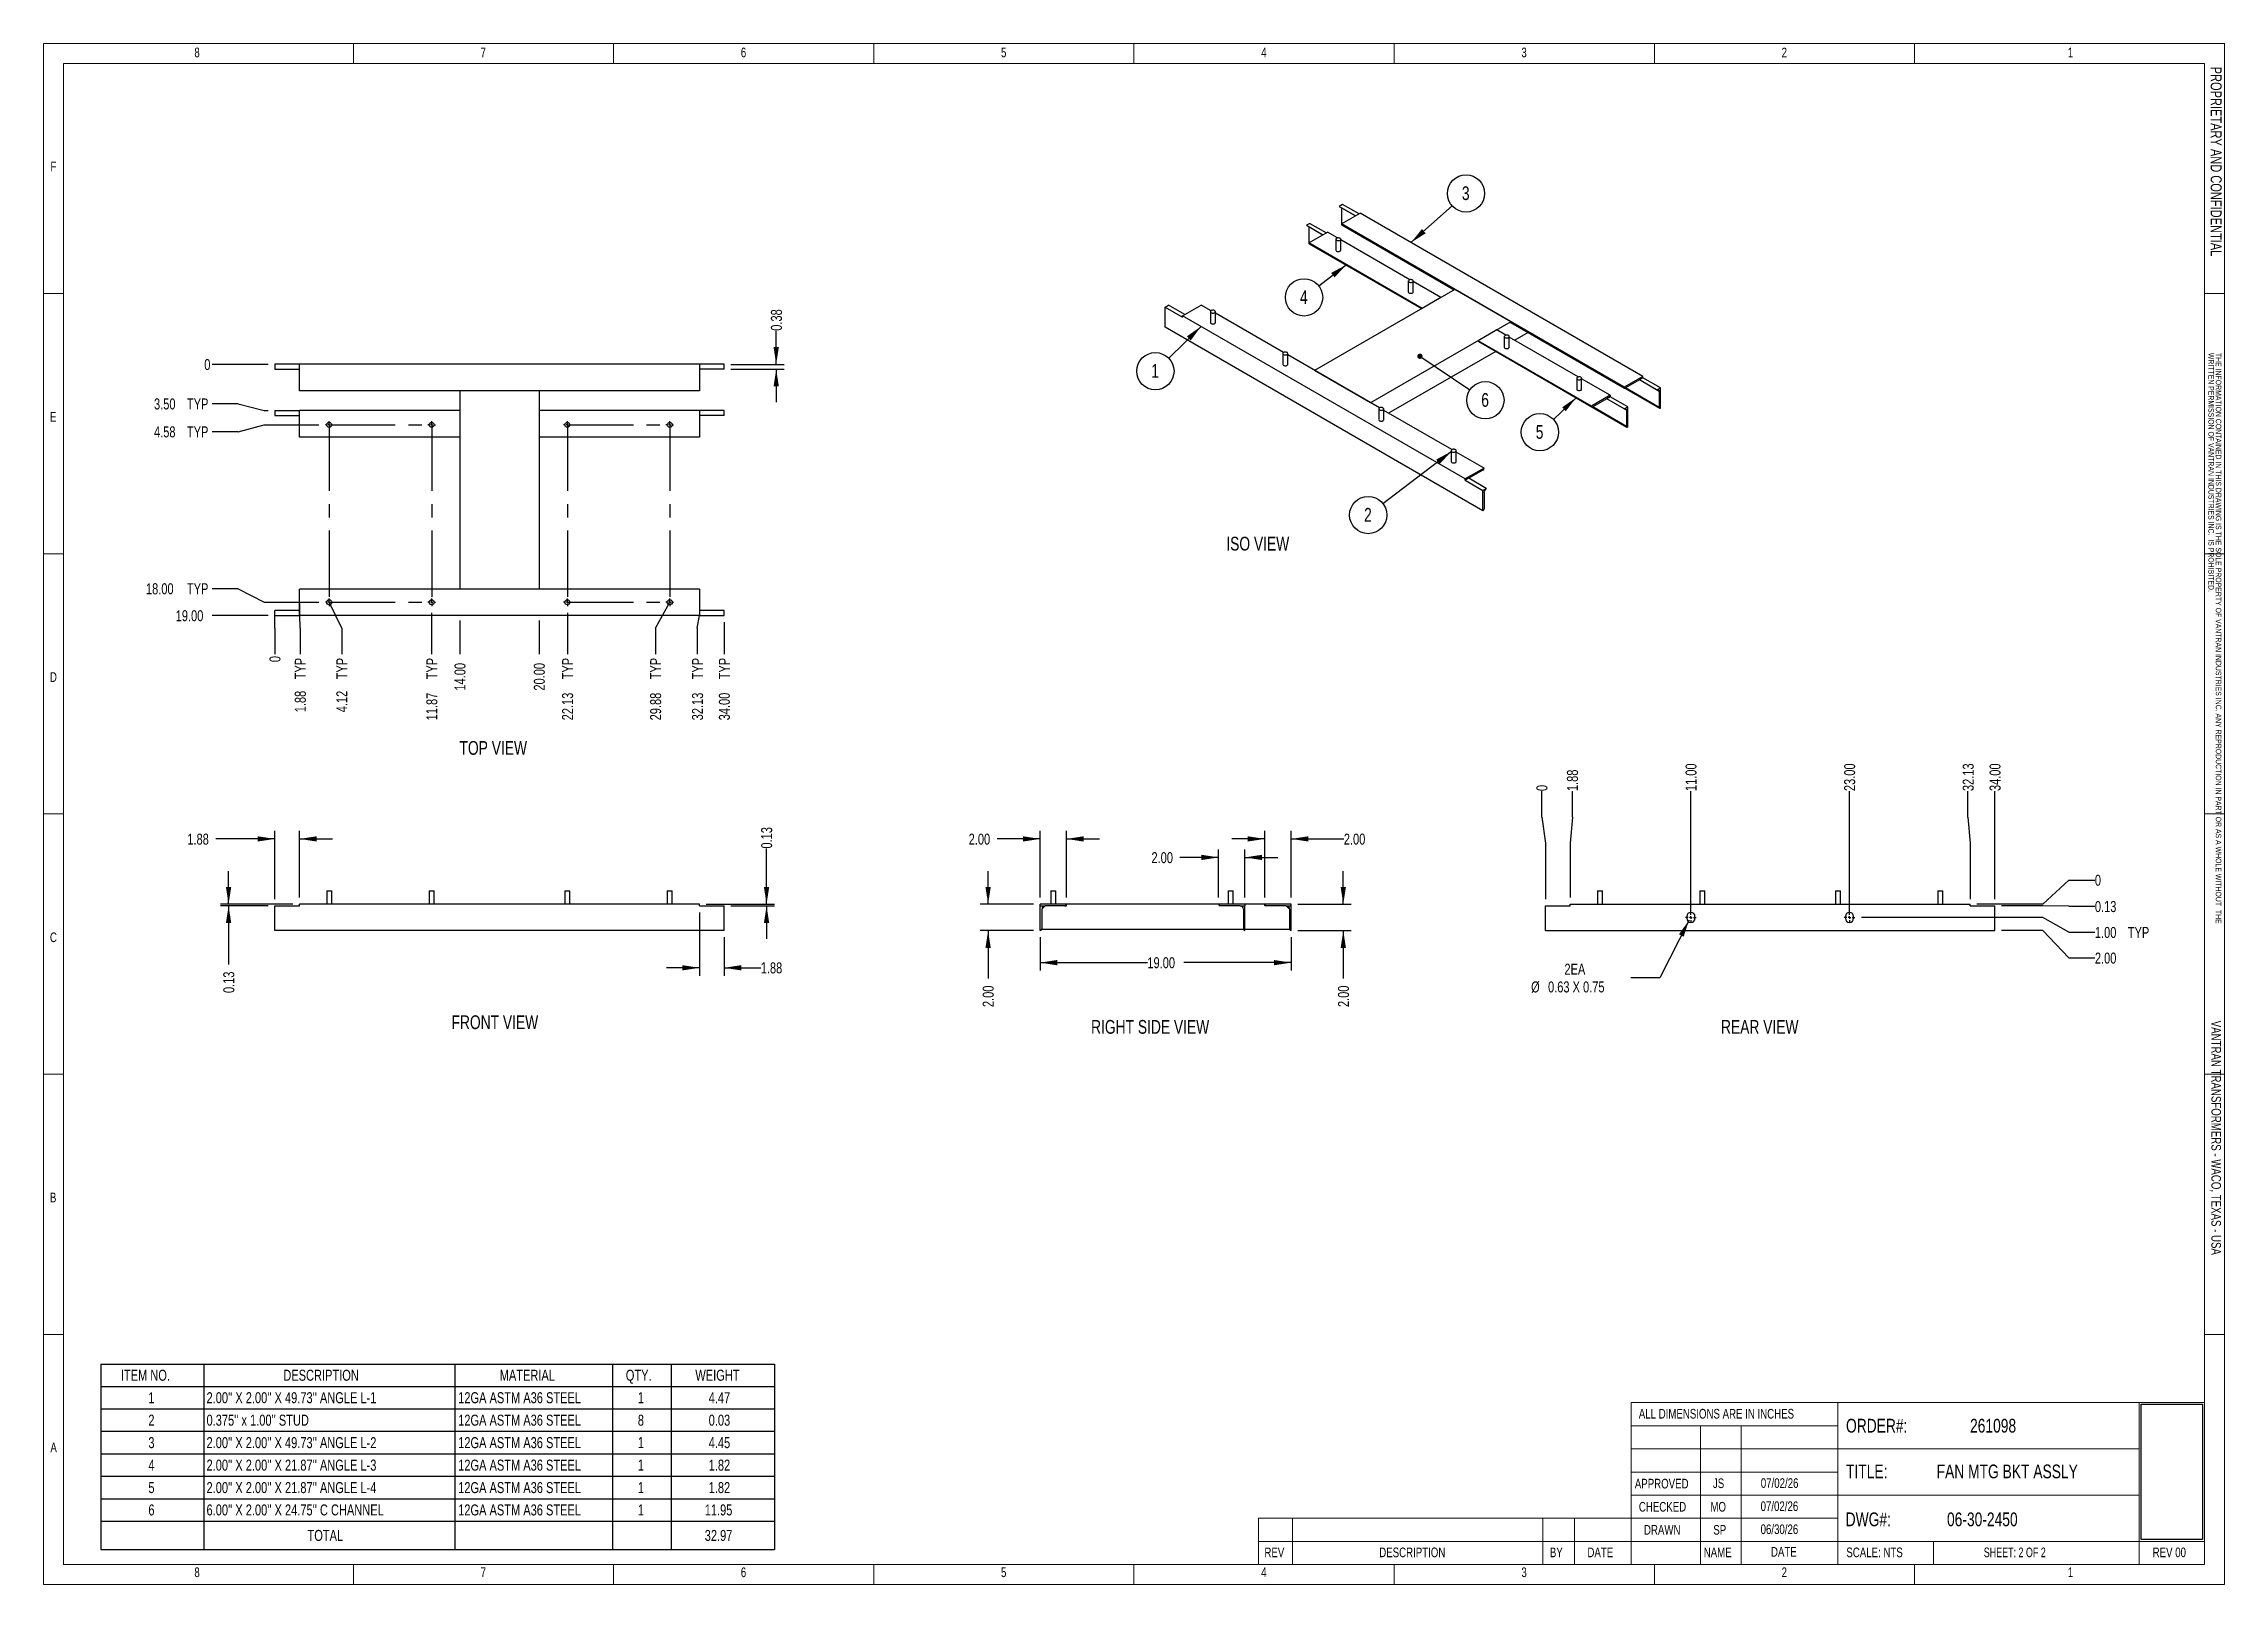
# Model space of a CAD drawing. Header units: inches. Extents: x 0 to 16.5, y 0 to 11.7.
import ezdxf

# ---------------------------------------------------------------- set-up
doc = ezdxf.new("R2010")
doc.units = ezdxf.units.IN
doc.header["$MEASUREMENT"] = 0
doc.linetypes.add('CENTERX2', pattern=[0.8, 0.5, -0.1, 0.1, -0.1])
doc.layers.add('FORMAT', color=7, linetype='Continuous')
doc.styles.add('SLDTEXTSTYLE0', font='TXT', dxfattribs={"width": 0.75})
doc.styles.add('SLDTEXTSTYLE1', font='TXT', dxfattribs={"width": 0.692308})
doc.dimstyles.new('SLDDIMSTYLE0', dxfattribs={"dimtxt": 0.084961, "dimasz": 0.13, "dimexe": 0, "dimexo": 0.0625, "dimgap": 0.02124, "dimtad": 0, "dimtih": 1, "dimtoh": 1, "dimdec": 0, "dimlfac": 10, "dimrnd": 1e-09, "dimdsep": 46, "dimtxsty": 'SLDTEXTSTYLE0', "dimblk1": 'NONE', "dimblk2": 'NONE', "dimsah": 1, "dimcen": 0.09, "dimadec": 0, "dimazin": 2, "dimtfac": 1, "dimtdec": 0, "dimtofl": 0, "dimtmove": 0, "dimatfit": 3, "dimldrblk": 'NONE', "dimfxl": 0, "dimfrac": 2, "dimtolj": 1, "dimtzin": 12, "dimarcsym": 0})
doc.dimstyles.new('SLDDIMSTYLE1', dxfattribs={"dimtxt": 0.084961, "dimasz": 0.13, "dimexe": 0, "dimexo": 0.0625, "dimgap": 0.02124, "dimtad": 0, "dimtih": 1, "dimtoh": 1, "dimlfac": 10, "dimrnd": 1e-09, "dimzin": 4, "dimdsep": 46, "dimtxsty": 'SLDTEXTSTYLE0', "dimblk1": 'NONE', "dimblk2": 'NONE', "dimsah": 1, "dimcen": 0.09, "dimadec": 0, "dimazin": 1, "dimtfac": 1, "dimtofl": 0, "dimtmove": 0, "dimatfit": 3, "dimldrblk": 'NONE', "dimfxl": 0, "dimfrac": 2, "dimtolj": 1, "dimtzin": 12, "dimarcsym": 0})
doc.dimstyles.new('SLDDIMSTYLE10', dxfattribs={"dimtxt": 0.084961, "dimasz": 0.13, "dimexe": 0, "dimexo": 0.0625, "dimgap": 0.02124, "dimtad": 0, "dimlfac": 10, "dimrnd": 1e-09, "dimzin": 4, "dimdsep": 46, "dimtxsty": 'SLDTEXTSTYLE0', "dimsah": 1, "dimcen": 0.09, "dimadec": 0, "dimazin": 1, "dimtfac": 1, "dimtmove": 0, "dimatfit": 0, "dimfxl": 0, "dimfrac": 2, "dimtolj": 1, "dimtzin": 12, "dimarcsym": 0})
doc.dimstyles.new('SLDDIMSTYLE11', dxfattribs={"dimtxt": 0.084961, "dimasz": 0.13, "dimexe": 0, "dimexo": 0.0625, "dimgap": 0.02124, "dimtad": 0, "dimtih": 1, "dimtoh": 1, "dimlfac": 10, "dimrnd": 1e-09, "dimdsep": 46, "dimtxsty": 'SLDTEXTSTYLE0', "dimblk1": 'NONE', "dimblk2": 'NONE', "dimsah": 1, "dimcen": 0.09, "dimadec": 0, "dimazin": 2, "dimtfac": 1, "dimtofl": 0, "dimtmove": 0, "dimatfit": 3, "dimldrblk": 'NONE', "dimfxl": 0, "dimfrac": 2, "dimtolj": 1, "dimtzin": 12, "dimarcsym": 0})
doc.dimstyles.new('SLDDIMSTYLE12', dxfattribs={"dimtxt": 0.084961, "dimasz": 0.13, "dimexe": 0, "dimexo": 0.0625, "dimgap": 0.02124, "dimtad": 0, "dimtih": 1, "dimtoh": 1, "dimlfac": 10, "dimrnd": 1e-09, "dimzin": 12, "dimdsep": 46, "dimtxsty": 'SLDTEXTSTYLE0', "dimsah": 1, "dimcen": 0, "dimadec": 0, "dimazin": 3, "dimtfac": 1, "dimtofl": 0, "dimtmove": 0, "dimatfit": 3, "dimfxl": 0, "dimfrac": 2, "dimtolj": 1, "dimtzin": 12, "dimarcsym": 0})
doc.dimstyles.new('SLDDIMSTYLE2', dxfattribs={"dimtxt": 0.084961, "dimasz": 0.13, "dimexe": 0, "dimexo": 0.0625, "dimgap": 0.02124, "dimtad": 0, "dimtih": 1, "dimtoh": 1, "dimlfac": 10, "dimrnd": 1e-09, "dimzin": 12, "dimdsep": 46, "dimtxsty": 'SLDTEXTSTYLE0', "dimblk1": 'NONE', "dimblk2": 'NONE', "dimsah": 1, "dimcen": 0.09, "dimadec": 0, "dimazin": 3, "dimtfac": 1, "dimtofl": 0, "dimtmove": 0, "dimatfit": 3, "dimldrblk": 'NONE', "dimfxl": 0, "dimfrac": 2, "dimtolj": 1, "dimtzin": 12, "dimarcsym": 0})
doc.dimstyles.new('SLDDIMSTYLE3', dxfattribs={"dimtxt": 0.084961, "dimasz": 0.13, "dimexe": 0, "dimexo": 0.0625, "dimgap": 0.02124, "dimtad": 0, "dimtih": 1, "dimtoh": 1, "dimlfac": 10, "dimrnd": 1e-09, "dimzin": 4, "dimdsep": 46, "dimtxsty": 'SLDTEXTSTYLE0', "dimblk1": 'NONE', "dimblk2": 'NONE', "dimsah": 1, "dimcen": 0.09, "dimadec": 0, "dimazin": 1, "dimtfac": 1, "dimtofl": 0, "dimtmove": 0, "dimatfit": 3, "dimldrblk": 'NONE', "dimfxl": 0, "dimfrac": 2, "dimtolj": 1, "dimtzin": 12, "dimarcsym": 0})
doc.dimstyles.new('SLDDIMSTYLE4', dxfattribs={"dimtxt": 0.084961, "dimasz": 0.13, "dimexe": 0, "dimexo": 0.0625, "dimgap": 0.02124, "dimtad": 0, "dimtih": 1, "dimtoh": 1, "dimlfac": 10, "dimrnd": 1e-09, "dimzin": 12, "dimdsep": 46, "dimtxsty": 'SLDTEXTSTYLE0', "dimblk1": 'NONE', "dimblk2": 'NONE', "dimsah": 1, "dimcen": 0.09, "dimadec": 0, "dimazin": 3, "dimtfac": 1, "dimtofl": 0, "dimtmove": 0, "dimatfit": 3, "dimldrblk": 'NONE', "dimfxl": 0, "dimfrac": 2, "dimtolj": 1, "dimtzin": 12, "dimarcsym": 0})
doc.dimstyles.new('SLDDIMSTYLE5', dxfattribs={"dimtxt": 0.084961, "dimasz": 0.13, "dimexe": 0, "dimexo": 0.0625, "dimgap": 0.02124, "dimtad": 0, "dimlfac": 10, "dimrnd": 1e-09, "dimdsep": 46, "dimtxsty": 'SLDTEXTSTYLE0', "dimsah": 1, "dimcen": 0.09, "dimadec": 0, "dimazin": 2, "dimtfac": 1, "dimtmove": 0, "dimatfit": 0, "dimfxl": 0, "dimfrac": 2, "dimtolj": 1, "dimtzin": 12, "dimarcsym": 0})
doc.dimstyles.new('SLDDIMSTYLE6', dxfattribs={"dimtxt": 0.084961, "dimasz": 0.13, "dimexe": 0, "dimexo": 0.0625, "dimgap": 0.02124, "dimtad": 0, "dimlfac": 10, "dimrnd": 1e-09, "dimzin": 12, "dimdsep": 46, "dimtxsty": 'SLDTEXTSTYLE0', "dimsah": 1, "dimcen": 0.09, "dimadec": 0, "dimazin": 3, "dimtfac": 1, "dimtmove": 0, "dimatfit": 0, "dimfxl": 0, "dimfrac": 2, "dimtolj": 1, "dimtzin": 12, "dimarcsym": 0})
doc.dimstyles.new('SLDDIMSTYLE7', dxfattribs={"dimtxt": 0.18, "dimasz": 0.13, "dimexe": 0, "dimexo": 0.0625, "dimgap": 0, "dimtad": 0, "dimtih": 1, "dimtoh": 1, "dimdec": 0, "dimrnd": 1e-09, "dimzin": 0, "dimdsep": 46, "dimtxsty": 'Standard', "dimsah": 1, "dimcen": 0.09, "dimadec": 0, "dimazin": 0, "dimtfac": 0.13, "dimtdec": 0, "dimtofl": 0, "dimtmove": 0, "dimatfit": 3, "dimfxl": 0, "dimfrac": 2, "dimtolj": 1, "dimtzin": 0, "dimarcsym": 0})
doc.dimstyles.new('SLDDIMSTYLE8', dxfattribs={"dimtxt": 0.18, "dimasz": 0.04, "dimexe": 0, "dimexo": 0.0625, "dimgap": 0, "dimtad": 0, "dimtih": 1, "dimtoh": 1, "dimdec": 0, "dimrnd": 1e-09, "dimzin": 0, "dimdsep": 46, "dimtxsty": 'Standard', "dimblk1": 'DOT', "dimblk2": 'DOT', "dimsah": 1, "dimcen": 0.09, "dimadec": 0, "dimazin": 0, "dimtfac": 0.04, "dimtdec": 0, "dimtofl": 0, "dimtmove": 0, "dimatfit": 3, "dimldrblk": 'DOT', "dimfxl": 0, "dimfrac": 2, "dimtolj": 1, "dimtzin": 0, "dimarcsym": 0})
doc.dimstyles.new('SLDDIMSTYLE9', dxfattribs={"dimtxt": 0.084961, "dimasz": 0.13, "dimexe": 0, "dimexo": 0.0625, "dimgap": 0.02124, "dimtad": 0, "dimlfac": 10, "dimrnd": 1e-09, "dimzin": 4, "dimdsep": 46, "dimtxsty": 'SLDTEXTSTYLE0', "dimsah": 1, "dimcen": 0.09, "dimadec": 0, "dimazin": 1, "dimtfac": 1, "dimtofl": 0, "dimtmove": 0, "dimatfit": 3, "dimfxl": 0, "dimfrac": 2, "dimtolj": 1, "dimtzin": 12, "dimarcsym": 0})
picture_1 = doc.add_image_def('image1.bmp', size_in_pixel=(535, 215))

msp = doc.modelspace()

# ---------------------------------------------------------------- texts
at = {"color": 7, "linetype": 'Continuous', "lineweight": 0}
for s, insert, char_height, attachment_point, style in [('8', (1.1796, 11.644), 0.0729, 2, 'SLDTEXTSTYLE0'), ('7', (3.345, 11.644), 0.0729, 2, 'SLDTEXTSTYLE0'), ('6', (5.3135, 11.644), 0.0729, 2, 'SLDTEXTSTYLE0'), ('5', (7.282, 11.644), 0.0729, 2, 'SLDTEXTSTYLE0'), ('4', (9.2505, 11.644), 0.0729, 2, 'SLDTEXTSTYLE0'), ('3', (11.219, 11.644), 0.0729, 2, 'SLDTEXTSTYLE0'), ('2', (13.1875, 11.644), 0.0729, 2, 'SLDTEXTSTYLE0'), ('1', (15.3529, 11.644), 0.0729, 2, 'SLDTEXTSTYLE0'), ('F', (0.0704, 10.7821), 0.0729, 1, 'SLDTEXTSTYLE0'), ('E', (0.0666, 8.8873), 0.0729, 1, 'SLDTEXTSTYLE0'), ('D', (0.0666, 6.9188), 0.0729, 1, 'SLDTEXTSTYLE0'), ('C', (0.0666, 4.9503), 0.0729, 1, 'SLDTEXTSTYLE0'), ('B', (0.0666, 2.9818), 0.0729, 1, 'SLDTEXTSTYLE0'), ('ORDER#:', (13.6542, 1.2711), 0.10417, 1, 'SLDTEXTSTYLE0'), ('261098', (14.5926, 1.2711), 0.10417, 1, 'SLDTEXTSTYLE0'), ('A', (0.0701, 1.0916), 0.0729, 1, 'SLDTEXTSTYLE0'), ('TITLE:', (13.6542, 0.9253), 0.10417, 1, 'SLDTEXTSTYLE0'), ('FAN MTG BKT ASSLY', (14.3399, 0.9253), 0.104167, 1, 'SLDTEXTSTYLE0'), ('CHECKED', (12.0872, 0.6423), 0.07292, 1, 'SLDTEXTSTYLE0'), ('MO', (12.6285, 0.6423), 0.07292, 1, 'SLDTEXTSTYLE0'), ('07/02/26', (13.0081, 0.6465), 0.07292, 1, 'SLDTEXTSTYLE0'), ('DWG#:', (13.6516, 0.5628), 0.10417, 1, 'SLDTEXTSTYLE0'), ('06-30-2450', (14.4183, 0.5628), 0.10417, 1, 'SLDTEXTSTYLE0'), ('DRAWN', (12.1258, 0.4679), 0.07292, 1, 'SLDTEXTSTYLE0'), ('SP', (12.6504, 0.4679), 0.07292, 1, 'SLDTEXTSTYLE0'), ('06/30/26', (13.0081, 0.4722), 0.07292, 1, 'SLDTEXTSTYLE0'), ('REV', (9.2544, 0.2973), 0.07292, 1, 'SLDTEXTSTYLE0'), ('DESCRIPTION', (10.123, 0.2973), 0.072917, 1, 'SLDTEXTSTYLE0'), ('BY', (11.4139, 0.2973), 0.07292, 1, 'SLDTEXTSTYLE0'), ('DATE', (11.6979, 0.2973), 0.07292, 1, 'SLDTEXTSTYLE0'), ('NAME', (12.5779, 0.2973), 0.07292, 1, 'SLDTEXTSTYLE0'), ('DATE', (13.0866, 0.3016), 0.07292, 1, 'SLDTEXTSTYLE0'), ('SCALE: NTS', (13.6568, 0.2973), 0.07292, 1, 'SLDTEXTSTYLE0'), ('SHEET: 2 OF 2', (14.6964, 0.2973), 0.072917, 1, 'SLDTEXTSTYLE1'), ('REV 00', (15.974, 0.2973), 0.07292, 1, 'SLDTEXTSTYLE0'), ('8', (1.1796, 0.1468), 0.0729, 2, 'SLDTEXTSTYLE0'), ('7', (3.345, 0.1468), 0.0729, 2, 'SLDTEXTSTYLE0'), ('6', (5.3135, 0.1468), 0.0729, 2, 'SLDTEXTSTYLE0'), ('5', (7.282, 0.1468), 0.0729, 2, 'SLDTEXTSTYLE0'), ('4', (9.2505, 0.1468), 0.0729, 2, 'SLDTEXTSTYLE0'), ('3', (11.219, 0.1468), 0.0729, 2, 'SLDTEXTSTYLE0'), ('2', (13.1875, 0.1468), 0.0729, 2, 'SLDTEXTSTYLE0'), ('1', (15.3529, 0.1468), 0.0729, 2, 'SLDTEXTSTYLE0')]:
    msp.add_mtext(s, dxfattribs=dict(at, insert=insert, char_height=char_height, attachment_point=attachment_point, style=style))
at = {"color": 7, "linetype": 'Continuous', "lineweight": 0, "rotation": 270, "style": 'SLDTEXTSTYLE0'}
for s, insert, char_height, attachment_point in [('PROPRIETARY AND CONFIDENTIAL', (16.4963, 11.4998), 0.083333, 1), ('VANTRAN TRANSFORMERS - WACO, TEXAS - USA', (16.4913, 3.3969), 0.072917, 2)]:
    msp.add_mtext(s, dxfattribs=dict(at, insert=insert, char_height=char_height, attachment_point=attachment_point))
at = {"layer": 'FORMAT', "attachment_point": 1, "style": 'SLDTEXTSTYLE0'}
for s, insert, char_height in [('ISO VIEW', (8.9662, 7.9436), 0.10417), ('TOP VIEW', (3.1651, 6.3984), 0.10417), ('FRONT VIEW', (3.1046, 4.3234), 0.10417), ('RIGHT SIDE VIEW', (7.943, 4.2883), 0.104167), ('REAR VIEW', (12.7087, 4.2883), 0.10417), ('ALL DIMENSIONS ARE IN INCHES', (12.0867, 1.3462), 0.072917), ('07/02/26', (13.0097, 0.8215), 0.07292), ('APPROVED', (12.0566, 0.8173), 0.07292), ('JS', (12.6474, 0.8202), 0.07292)]:
    msp.add_mtext(s, dxfattribs=dict(at, insert=insert, char_height=char_height))

# ---------------------------------------------------------------- blocks, each defined once
blk = doc.blocks.new('SW_NOTE_0')
at = {"color": 0, "linetype": 'Continuous', "lineweight": 0, "attachment_point": 1, "rotation": 270, "style": 'SLDTEXTSTYLE0'}
for s, insert, char_height in [('WRITTEN PERMISSION OF VANTRAN INDUSTRIES INC.  IS PROHIBITED.', (-0.002, 0), 0.04167), ('THE INFORMATION CONTAINED IN THIS DRAWING IS THE SOLE PROPERTY OF VANTRAN INDUSTRIES INC. ANY REPRODUCTION IN PART OR AS A WHOLE WITHOUT  THE', (0.054, 0), 0.041667)]:
    blk.add_mtext(s, dxfattribs=dict(at, insert=insert, char_height=char_height))
blk = doc.blocks.new('SW_TABLEANNOTATION_1')
at = {"layer": 'FORMAT', "color": 0}
for p, q in [((0, 0), (0, -0.17)), ((0, 0), (0.78, 0)), ((0.78, 0), (0.78, -0.17)), ((0.78, 0), (2.678, 0)), ((2.678, 0), (2.678, -0.17)), ((2.678, 0), (3.87, 0)), ((3.87, 0), (3.87, -0.17)), ((3.87, 0), (4.315, 0)), ((4.315, 0), (4.315, -0.17)), ((4.315, 0), (5.098, 0)), ((5.098, 0), (5.098, -0.17)), ((0, -0.17), (0, -0.34)), ((0, -0.17), (0.78, -0.17)), ((0.78, -0.17), (0.78, -0.34)), ((0.78, -0.17), (2.678, -0.17)), ((2.678, -0.17), (2.678, -0.34)), ((2.678, -0.17), (3.87, -0.17)), ((3.87, -0.17), (3.87, -0.34)), ((3.87, -0.17), (4.315, -0.17)), ((4.315, -0.17), (4.315, -0.34)), ((4.315, -0.17), (5.098, -0.17)), ((5.098, -0.17), (5.098, -0.34)), ((0, -0.34), (0, -0.509)), ((0, -0.34), (0.78, -0.34)), ((0.78, -0.34), (0.78, -0.509)), ((0.78, -0.34), (2.678, -0.34)), ((2.678, -0.34), (2.678, -0.509)), ((2.678, -0.34), (3.87, -0.34)), ((3.87, -0.34), (3.87, -0.509)), ((3.87, -0.34), (4.315, -0.34)), ((4.315, -0.34), (4.315, -0.509)), ((4.315, -0.34), (5.098, -0.34)), ((5.098, -0.34), (5.098, -0.509)), ((0, -0.509), (0, -0.679)), ((0, -0.509), (0.78, -0.509)), ((0.78, -0.509), (0.78, -0.679)), ((0.78, -0.509), (2.678, -0.509)), ((2.678, -0.509), (2.678, -0.679)), ((2.678, -0.509), (3.87, -0.509)), ((3.87, -0.509), (3.87, -0.679)), ((3.87, -0.509), (4.315, -0.509)), ((4.315, -0.509), (4.315, -0.679)), ((4.315, -0.509), (5.098, -0.509)), ((5.098, -0.509), (5.098, -0.679)), ((0, -0.679), (0.78, -0.679)), ((0, -0.679), (0, -0.849)), ((0.78, -0.679), (2.678, -0.679)), ((0.78, -0.679), (0.78, -0.849)), ((2.678, -0.679), (3.87, -0.679)), ((2.678, -0.679), (2.678, -0.849)), ((3.87, -0.679), (4.315, -0.679)), ((3.87, -0.679), (3.87, -0.849)), ((4.315, -0.679), (5.098, -0.679)), ((4.315, -0.679), (4.315, -0.849)), ((5.098, -0.679), (5.098, -0.849)), ((0, -0.849), (0, -1.019)), ((0, -0.849), (0.78, -0.849)), ((0.78, -0.849), (0.78, -1.019)), ((0.78, -0.849), (2.678, -0.849)), ((2.678, -0.849), (2.678, -1.019)), ((2.678, -0.849), (3.87, -0.849)), ((3.87, -0.849), (3.87, -1.019)), ((3.87, -0.849), (4.315, -0.849)), ((4.315, -0.849), (4.315, -1.019)), ((4.315, -0.849), (5.098, -0.849)), ((5.098, -0.849), (5.098, -1.019)), ((0, -1.019), (0, -1.189)), ((0, -1.019), (0.78, -1.019)), ((0.78, -1.019), (0.78, -1.189)), ((0.78, -1.019), (2.678, -1.019)), ((2.678, -1.019), (2.678, -1.189)), ((2.678, -1.019), (3.87, -1.019)), ((3.87, -1.019), (3.87, -1.189)), ((3.87, -1.019), (4.315, -1.019)), ((4.315, -1.019), (4.315, -1.189)), ((4.315, -1.019), (5.098, -1.019)), ((5.098, -1.019), (5.098, -1.189)), ((0, -1.189), (0, -1.404)), ((0, -1.189), (0.78, -1.189)), ((0.78, -1.189), (0.78, -1.404)), ((0.78, -1.189), (2.678, -1.189)), ((2.678, -1.189), (2.678, -1.404)), ((2.678, -1.189), (3.87, -1.189)), ((3.87, -1.189), (3.87, -1.404)), ((3.87, -1.189), (4.315, -1.189)), ((4.315, -1.189), (4.315, -1.404)), ((4.315, -1.189), (5.098, -1.189)), ((5.098, -1.189), (5.098, -1.404)), ((0, -1.404), (0.78, -1.404)), ((0.78, -1.404), (2.678, -1.404)), ((2.678, -1.404), (3.87, -1.404)), ((3.87, -1.404), (4.315, -1.404)), ((4.315, -1.404), (5.098, -1.404))]:
    blk.add_line(p, q, dxfattribs=at)
at = {"layer": 'FORMAT', "color": 0, "attachment_point": 1, "style": 'SLDTEXTSTYLE0'}
for s, insert, char_height in [('ITEM NO.', (0.152, -0.043), 0.0833), ('DESCRIPTION', (1.381, -0.043), 0.08333), ('MATERIAL', (3.018, -0.043), 0.0833), ('QTY.', (3.972, -0.043), 0.0833), ('WEIGHT', (4.498, -0.043), 0.0833), ('1', (0.36, -0.213), 0.0833), ("2.00'' X 2.00'' X 49.73'' ANGLE L-1", (0.8, -0.213), 0.08333), ('12GA ASTM A36 STEEL', (2.704, -0.213), 0.08333), ('1', (4.063, -0.213), 0.0833), ('4.47', (4.599, -0.213), 0.0833), ('2', (0.36, -0.383), 0.0833), ("0.375'' x 1.00'' STUD", (0.8, -0.383), 0.08333), ('12GA ASTM A36 STEEL', (2.704, -0.383), 0.08333), ('8', (4.063, -0.383), 0.0833), ('0.03', (4.599, -0.383), 0.0833), ('3', (0.36, -0.553), 0.0833), ("2.00'' X 2.00'' X 49.73'' ANGLE L-2", (0.8, -0.553), 0.08333), ('12GA ASTM A36 STEEL', (2.704, -0.553), 0.08333), ('1', (4.063, -0.553), 0.0833), ('4.45', (4.599, -0.553), 0.0833), ('4', (0.36, -0.723), 0.0833), ("2.00'' X 2.00'' X 21.87'' ANGLE L-3", (0.8, -0.723), 0.08333), ('12GA ASTM A36 STEEL', (2.704, -0.723), 0.08333), ('1', (4.063, -0.723), 0.0833), ('1.82', (4.599, -0.723), 0.0833), ('5', (0.36, -0.893), 0.0833), ("2.00'' X 2.00'' X 21.87'' ANGLE L-4", (0.8, -0.893), 0.08333), ('12GA ASTM A36 STEEL', (2.704, -0.893), 0.08333), ('1', (4.063, -0.893), 0.0833), ('1.82', (4.599, -0.893), 0.0833), ('6', (0.36, -1.062), 0.0833), ("6.00'' X 2.00'' X 24.75'' C CHANNEL", (0.8, -1.062), 0.08333), ('12GA ASTM A36 STEEL', (2.704, -1.062), 0.08333), ('1', (4.063, -1.062), 0.0833), ('11.95', (4.569, -1.062), 0.0833), ('TOTAL', (1.564, -1.255), 0.0833), ('32.97', (4.569, -1.255), 0.0833)]:
    blk.add_mtext(s, dxfattribs=dict(at, insert=insert, char_height=char_height))
blk = doc.blocks.new('Drawing View15')
at = {"color": 7, "linetype": 'Continuous', "lineweight": 25}
for p, q in [((-3.2125, 1.7), (-3.2125, 1.6625)), ((-3.025, 1.7), (-3.2125, 1.7)), ((-3.2125, 1.6625), (-3.025, 1.6625)), ((-3.025, 1.5), (-3.025, 1.7)), ((0, 1.7), (-3.025, 1.7)), ((0, 1.7), (0, 1.5)), ((0.1875, 1.7), (0, 1.7)), ((0.1875, 1.6625), (0, 1.6625)), ((0.1875, 1.6625), (0.1875, 1.7)), ((0, 1.5), (-3.025, 1.5)), ((-1.2125, 1.5), (-1.8125, 1.5)), ((-1.8125, 1.5), (-1.8125, 0)), ((-1.2125, 1.5), (-1.2125, 0)), ((-3.2125, 1.35), (-3.2125, 1.3125)), ((-3.2125, 1.35), (-3.025, 1.35)), ((-3.025, 1.15), (-3.025, 1.35)), ((-1.8125, 1.35), (-3.025, 1.35)), ((-1.8125, 1.35), (-1.8125, 1.15)), ((0, 1.35), (-1.2125, 1.35)), ((-1.2125, 1.35), (-1.2125, 1.15)), ((0, 1.35), (0, 1.15)), ((0.1875, 1.35), (0, 1.35)), ((0.1875, 1.3125), (0.1875, 1.35)), ((-3.2125, 1.3125), (-3.025, 1.3125)), ((0.1875, 1.3125), (0, 1.3125)), ((-1.8125, 1.15), (-3.025, 1.15)), ((0, 1.15), (-1.2125, 1.15)), ((-3.025, -0.2), (-3.025, 0)), ((0, 0), (-3.025, 0)), ((-1.2125, 0), (-1.8125, 0)), ((0, 0), (0, -0.2)), ((-3.025, -0.1625), (-3.2125, -0.1625)), ((-3.2125, -0.2), (-3.2125, -0.1625)), ((0.1875, -0.1625), (0, -0.1625)), ((0.1875, -0.2), (0.1875, -0.1625)), ((-3.2125, -0.2), (-3.025, -0.2)), ((0, -0.2), (-3.025, -0.2)), ((0, -0.2), (0.1875, -0.2))]:
    blk.add_line(p, q, dxfattribs=at)
for centre in [(-2.8005, 1.242), (-2.0255, 1.242), (-0.99905, 1.242), (-0.22405, 1.242), (-2.8005, -0.1), (-2.0255, -0.1), (-0.99905, -0.1), (-0.22405, -0.1)]:
    blk.add_circle(centre, 0.01875, dxfattribs=at)
blk = doc.blocks.new('_D')
at = {"layer": 'FORMAT'}
blk.add_line((1.717, 9.248), (1.294, 9.248), dxfattribs=at)
at = {"layer": 'FORMAT', "insert": (1.234, 9.288), "char_height": 0.0833, "attachment_point": 1, "style": 'SLDTEXTSTYLE0'}
blk.add_mtext('0', dxfattribs=at)
blk = doc.blocks.new('_None')
blk = doc.blocks.new('_D_1')
at = {"layer": 'FORMAT'}
for p, q in [((1.491, 8.95), (1.294, 8.95)), ((1.491, 8.95), (1.688, 8.898)), ((1.688, 8.898), (1.717, 8.898))]:
    blk.add_line(p, q, dxfattribs=at)
at = {"layer": 'FORMAT', "char_height": 0.0833, "attachment_point": 1, "style": 'SLDTEXTSTYLE0'}
for s, insert in [('3.50', (0.854, 8.99)), ('TYP', (1.103, 8.99))]:
    blk.add_mtext(s, dxfattribs=dict(at, insert=insert))
blk = doc.blocks.new('_D_2')
at = {"layer": 'FORMAT'}
for p, q in [((1.491, 8.738), (1.688, 8.79)), ((1.688, 8.79), (2.101, 8.79)), ((1.491, 8.738), (1.294, 8.738))]:
    blk.add_line(p, q, dxfattribs=at)
at = {"layer": 'FORMAT', "char_height": 0.0833, "attachment_point": 1, "style": 'SLDTEXTSTYLE0'}
for s, insert in [('4.58', (0.854, 8.779)), ('TYP', (1.103, 8.779))]:
    blk.add_mtext(s, dxfattribs=dict(at, insert=insert))
blk = doc.blocks.new('_D_3')
at = {"layer": 'FORMAT'}
for p, q in [((1.491, 7.551), (1.294, 7.551)), ((1.491, 7.551), (1.688, 7.448)), ((1.688, 7.448), (2.101, 7.448))]:
    blk.add_line(p, q, dxfattribs=at)
at = {"layer": 'FORMAT', "char_height": 0.0833, "attachment_point": 1, "style": 'SLDTEXTSTYLE0'}
for s, insert in [('18.00', (0.793, 7.592)), ('TYP', (1.103, 7.592))]:
    blk.add_mtext(s, dxfattribs=dict(at, insert=insert))
blk = doc.blocks.new('_D_4')
at = {"layer": 'FORMAT'}
blk.add_line((1.717, 7.348), (1.294, 7.348), dxfattribs=at)
at = {"layer": 'FORMAT', "insert": (1.018, 7.388), "char_height": 0.0833, "attachment_point": 1, "style": 'SLDTEXTSTYLE0'}
blk.add_mtext('19.00', dxfattribs=at)
blk = doc.blocks.new('_D_5')
at = {"layer": 'FORMAT'}
for q in [(1.767, 7.348), (1.767, 7.056)]:
    blk.add_line((1.767, 7.253), q, dxfattribs=at)
at = {"layer": 'FORMAT', "insert": (1.727, 6.995), "char_height": 0.0833, "attachment_point": 1, "rotation": 90, "style": 'SLDTEXTSTYLE0'}
blk.add_mtext('0', dxfattribs=at)
blk = doc.blocks.new('_D_6')
at = {"layer": 'FORMAT'}
for p, q in [((1.96, 7.253), (1.955, 7.45)), ((1.955, 7.45), (1.955, 7.398)), ((1.96, 7.253), (1.96, 7.056))]:
    blk.add_line(p, q, dxfattribs=at)
at = {"layer": 'FORMAT', "char_height": 0.0833, "attachment_point": 1, "rotation": 90, "style": 'SLDTEXTSTYLE0'}
for s, insert in [('TYP', (1.919, 6.865)), ('1.88', (1.919, 6.616))]:
    blk.add_mtext(s, dxfattribs=dict(at, insert=insert))
blk = doc.blocks.new('_D_7')
at = {"layer": 'FORMAT'}
for p, q in [((2.179, 7.45), (2.179, 7.469)), ((2.274, 7.253), (2.179, 7.45)), ((2.274, 7.253), (2.274, 7.056))]:
    blk.add_line(p, q, dxfattribs=at)
at = {"layer": 'FORMAT', "char_height": 0.0833, "attachment_point": 1, "rotation": 90, "style": 'SLDTEXTSTYLE0'}
for s, insert in [('TYP', (2.233, 6.865)), ('4.12', (2.233, 6.616))]:
    blk.add_mtext(s, dxfattribs=dict(at, insert=insert))
blk = doc.blocks.new('_D_8')
at = {"layer": 'FORMAT'}
blk.add_line((2.954, 7.369), (2.954, 7.056), dxfattribs=at)
at = {"layer": 'FORMAT', "char_height": 0.0833, "attachment_point": 1, "rotation": 90, "style": 'SLDTEXTSTYLE0'}
for s, insert in [('TYP', (2.914, 6.865)), ('11.87', (2.914, 6.555))]:
    blk.add_mtext(s, dxfattribs=dict(at, insert=insert))
blk = doc.blocks.new('_D_9')
at = {"layer": 'FORMAT'}
blk.add_line((3.167, 7.311), (3.167, 7.056), dxfattribs=at)
at = {"layer": 'FORMAT', "insert": (3.127, 6.78), "char_height": 0.0833, "attachment_point": 1, "rotation": 90, "style": 'SLDTEXTSTYLE0'}
blk.add_mtext('14.00', dxfattribs=at)
blk = doc.blocks.new('_D_10')
at = {"layer": 'FORMAT'}
blk.add_line((3.767, 7.311), (3.767, 7.056), dxfattribs=at)
at = {"layer": 'FORMAT', "insert": (3.727, 6.78), "char_height": 0.0833, "attachment_point": 1, "rotation": 90, "style": 'SLDTEXTSTYLE0'}
blk.add_mtext('20.00', dxfattribs=at)
blk = doc.blocks.new('_D_11')
at = {"layer": 'FORMAT'}
blk.add_line((3.981, 7.369), (3.981, 7.056), dxfattribs=at)
at = {"layer": 'FORMAT', "char_height": 0.0833, "attachment_point": 1, "rotation": 90, "style": 'SLDTEXTSTYLE0'}
for s, insert in [('TYP', (3.941, 6.865)), ('22.13', (3.941, 6.555))]:
    blk.add_mtext(s, dxfattribs=dict(at, insert=insert))
blk = doc.blocks.new('_D_12')
at = {"layer": 'FORMAT'}
for p, q in [((4.647, 7.253), (4.756, 7.45)), ((4.756, 7.45), (4.756, 7.469)), ((4.647, 7.253), (4.647, 7.056))]:
    blk.add_line(p, q, dxfattribs=at)
at = {"layer": 'FORMAT', "char_height": 0.0833, "attachment_point": 1, "rotation": 90, "style": 'SLDTEXTSTYLE0'}
for s, insert in [('TYP', (4.607, 6.865)), ('29.88', (4.607, 6.555))]:
    blk.add_mtext(s, dxfattribs=dict(at, insert=insert))
blk = doc.blocks.new('_D_13')
at = {"layer": 'FORMAT'}
for q in [(4.98, 7.348), (4.964, 7.056)]:
    blk.add_line((4.964, 7.253), q, dxfattribs=at)
at = {"layer": 'FORMAT', "char_height": 0.0833, "attachment_point": 1, "rotation": 90, "style": 'SLDTEXTSTYLE0'}
for s, insert in [('TYP', (4.924, 6.865)), ('32.13', (4.924, 6.555))]:
    blk.add_mtext(s, dxfattribs=dict(at, insert=insert))
blk = doc.blocks.new('_D_14')
at = {"layer": 'FORMAT'}
blk.add_line((5.167, 7.298), (5.167, 7.056), dxfattribs=at)
at = {"layer": 'FORMAT', "char_height": 0.0833, "attachment_point": 1, "rotation": 90, "style": 'SLDTEXTSTYLE0'}
for s, insert in [('TYP', (5.127, 6.865)), ('34.00', (5.127, 6.555))]:
    blk.add_mtext(s, dxfattribs=dict(at, insert=insert))
blk = doc.blocks.new('_D_15')
at = {"layer": 'FORMAT'}
for p, q in [((5.561, 9.248), (5.561, 9.502)), ((5.217, 9.248), (5.621, 9.248)), ((5.217, 9.211), (5.621, 9.211)), ((5.561, 9.211), (5.561, 8.961))]:
    blk.add_line(p, q, dxfattribs=at)
for points in [[(5.561, 9.248), (5.581, 9.378), (5.541, 9.378)], [(5.561, 9.211), (5.541, 9.081), (5.581, 9.081)]]:
    blk.add_solid(points, dxfattribs=at)
at = {"layer": 'FORMAT', "insert": (5.521, 9.502), "char_height": 0.0833, "attachment_point": 1, "rotation": 90, "style": 'SLDTEXTSTYLE0'}
blk.add_mtext('0.38', dxfattribs=at)
blk = doc.blocks.new('SW_CENTERMARKSYMBOL_15')
at = {"layer": 'FORMAT', "color": 0, "linetype": 'CENTERX2'}
for p, q in [((-0.02, 0), (-0.02875, 0)), ((0, 0), (-0.01, 0)), ((0, 0.02), (0, 0.02875)), ((0, 0), (0, 0.01)), ((0, 0), (0, -0.01)), ((0, 0), (0.01, 0)), ((0.02, 0), (0.02875, 0)), ((0, -0.02), (0, -0.02875))]:
    blk.add_line(p, q, dxfattribs=at)
blk = doc.blocks.new('SW_CENTERMARKSYMBOL_16')
at = {"layer": 'FORMAT', "color": 0, "linetype": 'CENTERX2'}
for p, q in [((-0.02, 0), (-0.02875, 0)), ((0, 0), (-0.01, 0)), ((0, 0.02), (0, 0.02875)), ((0, 0), (0, 0.01)), ((0, 0), (0, -0.01)), ((0, 0), (0.01, 0)), ((0.02, 0), (0.02875, 0)), ((0, -0.02), (0, -0.02875))]:
    blk.add_line(p, q, dxfattribs=at)
blk = doc.blocks.new('SW_CENTERMARKSYMBOL_17')
at = {"layer": 'FORMAT', "color": 0, "linetype": 'CENTERX2'}
for p, q in [((-0.02, 0), (-0.02875, 0)), ((0, 0), (-0.01, 0)), ((0, 0.02), (0, 0.02875)), ((0, 0), (0, 0.01)), ((0, 0), (0, -0.01)), ((0, 0), (0.01, 0)), ((0.02, 0), (0.02875, 0)), ((0, -0.02), (0, -0.02875))]:
    blk.add_line(p, q, dxfattribs=at)
blk = doc.blocks.new('SW_CENTERMARKSYMBOL_18')
at = {"layer": 'FORMAT', "color": 0, "linetype": 'CENTERX2'}
for p, q in [((-0.02, 0), (-0.02875, 0)), ((0, 0), (-0.01, 0)), ((0, 0.02), (0, 0.02875)), ((0, 0), (0, 0.01)), ((0, 0), (0, -0.01)), ((0, 0), (0.01, 0)), ((0.02, 0), (0.02875, 0)), ((0, -0.02), (0, -0.02875))]:
    blk.add_line(p, q, dxfattribs=at)
blk = doc.blocks.new('SW_CENTERMARKSYMBOL_19')
at = {"layer": 'FORMAT', "color": 0, "linetype": 'CENTERX2'}
for p, q in [((-0.02, 0), (-0.02875, 0)), ((0, 0), (-0.01, 0)), ((0, 0.02), (0, 0.02875)), ((0, 0), (0, 0.01)), ((0, 0), (0, -0.01)), ((0, 0), (0.01, 0)), ((0.02, 0), (0.02875, 0)), ((0, -0.02), (0, -0.02875))]:
    blk.add_line(p, q, dxfattribs=at)
blk = doc.blocks.new('SW_CENTERMARKSYMBOL_20')
at = {"layer": 'FORMAT', "color": 0, "linetype": 'CENTERX2'}
for p, q in [((-0.02, 0), (-0.02875, 0)), ((0, 0), (-0.01, 0)), ((0, 0.02), (0, 0.02875)), ((0, 0), (0, 0.01)), ((0, 0), (0, -0.01)), ((0, 0), (0.01, 0)), ((0.02, 0), (0.02875, 0)), ((0, -0.02), (0, -0.02875))]:
    blk.add_line(p, q, dxfattribs=at)
blk = doc.blocks.new('SW_CENTERMARKSYMBOL_21')
at = {"layer": 'FORMAT', "color": 0, "linetype": 'CENTERX2'}
for p, q in [((-0.02, 0), (-0.02875, 0)), ((0, 0), (-0.01, 0)), ((0, 0.02), (0, 0.02875)), ((0, 0), (0, 0.01)), ((0, 0), (0, -0.01)), ((0, 0), (0.01, 0)), ((0.02, 0), (0.02875, 0)), ((0, -0.02), (0, -0.02875))]:
    blk.add_line(p, q, dxfattribs=at)
blk = doc.blocks.new('SW_CENTERMARKSYMBOL_22')
at = {"layer": 'FORMAT', "color": 0, "linetype": 'CENTERX2'}
for p, q in [((-0.02, 0), (-0.02875, 0)), ((0, 0), (-0.01, 0)), ((0, 0.02), (0, 0.02875)), ((0, 0), (0, 0.01)), ((0, 0), (0, -0.01)), ((0, 0), (0.01, 0)), ((0.02, 0), (0.02875, 0)), ((0, -0.02), (0, -0.02875))]:
    blk.add_line(p, q, dxfattribs=at)
blk = doc.blocks.new('Drawing View24')
at = {"color": 7, "linetype": 'Continuous', "lineweight": 25}
for p, q in [((-0.24325, -0.0125), (-0.24325, 0)), ((2.78175, 0), (-0.24325, 0)), ((-0.0375, 0.1), (-0.0375, 0)), ((-0.0375, 0.1), (-0.01875, 0.1)), ((-0.01875, 0.1), (0, 0.1)), ((0, 0), (0, 0.1)), ((0.7375, 0.1), (0.7375, 0)), ((0.7375, 0.1), (0.75625, 0.1)), ((0.75625, 0.1), (0.775, 0.1)), ((0.775, 0), (0.775, 0.1)), ((1.76395, 0.1), (1.76395, 0)), ((1.76395, 0.1), (1.7827, 0.1)), ((1.7827, 0.1), (1.80145, 0.1)), ((1.80145, 0), (1.80145, 0.1)), ((2.53895, 0.1), (2.53895, 0)), ((2.53895, 0.1), (2.5577, 0.1)), ((2.5577, 0.1), (2.57645, 0.1)), ((2.57645, 0), (2.57645, 0.1)), ((2.78175, -0.0125), (2.78175, 0)), ((-0.43075, -0.2), (-0.43075, -0.0125)), ((-0.43075, -0.0125), (-0.24325, -0.0125)), ((2.78175, -0.0125), (2.96925, -0.0125)), ((2.96925, -0.2), (2.96925, -0.0125)), ((2.96925, -0.2), (-0.43075, -0.2))]:
    blk.add_line(p, q, dxfattribs=at)
blk = doc.blocks.new('_D_16')
at = {"layer": 'FORMAT'}
for p, q in [((4.98, 5.102), (4.98, 4.623)), ((5.167, 4.914), (5.167, 4.623)), ((4.98, 4.683), (4.73, 4.683)), ((5.167, 4.683), (5.444, 4.683))]:
    blk.add_line(p, q, dxfattribs=at)
for points in [[(4.98, 4.683), (4.85, 4.703), (4.85, 4.663)], [(5.167, 4.683), (5.297, 4.663), (5.297, 4.703)]]:
    blk.add_solid(points, dxfattribs=at)
at = {"layer": 'FORMAT', "insert": (5.444, 4.724), "char_height": 0.0833, "attachment_point": 1, "style": 'SLDTEXTSTYLE0'}
blk.add_mtext('1.88', dxfattribs=at)
blk = doc.blocks.new('_D_17')
at = {"layer": 'FORMAT'}
for p, q in [((5.488, 5.164), (5.488, 5.585)), ((5.03, 5.164), (5.548, 5.164)), ((5.217, 5.152), (5.548, 5.152)), ((5.488, 5.152), (5.488, 4.902))]:
    blk.add_line(p, q, dxfattribs=at)
for points in [[(5.488, 5.164), (5.508, 5.294), (5.468, 5.294)], [(5.488, 5.152), (5.468, 5.022), (5.508, 5.022)]]:
    blk.add_solid(points, dxfattribs=at)
at = {"layer": 'FORMAT', "insert": (5.447, 5.585), "char_height": 0.0833, "attachment_point": 1, "rotation": 90, "style": 'SLDTEXTSTYLE0'}
blk.add_mtext('0.13', dxfattribs=at)
blk = doc.blocks.new('_D_18')
at = {"layer": 'FORMAT'}
for p, q in [((1.767, 5.658), (1.322, 5.658)), ((1.767, 5.202), (1.767, 5.718)), ((1.955, 5.214), (1.955, 5.718)), ((1.955, 5.658), (2.205, 5.658))]:
    blk.add_line(p, q, dxfattribs=at)
for points in [[(1.767, 5.658), (1.637, 5.678), (1.637, 5.638)], [(1.955, 5.658), (2.085, 5.638), (2.085, 5.678)]]:
    blk.add_solid(points, dxfattribs=at)
at = {"layer": 'FORMAT', "insert": (1.106, 5.698), "char_height": 0.0833, "attachment_point": 1, "style": 'SLDTEXTSTYLE0'}
blk.add_mtext('1.88', dxfattribs=at)
blk = doc.blocks.new('_D_19')
at = {"layer": 'FORMAT'}
for p, q in [((1.418, 5.164), (1.418, 5.414)), ((1.905, 5.164), (1.358, 5.164)), ((1.717, 5.152), (1.358, 5.152)), ((1.418, 5.152), (1.418, 4.707))]:
    blk.add_line(p, q, dxfattribs=at)
for points in [[(1.418, 5.164), (1.438, 5.294), (1.398, 5.294)], [(1.418, 5.152), (1.398, 5.022), (1.438, 5.022)]]:
    blk.add_solid(points, dxfattribs=at)
at = {"layer": 'FORMAT', "insert": (1.378, 4.492), "char_height": 0.0833, "attachment_point": 1, "rotation": 90, "style": 'SLDTEXTSTYLE0'}
blk.add_mtext('0.13', dxfattribs=at)
blk = doc.blocks.new('Drawing View25')
at = {"color": 7, "linetype": 'Continuous', "lineweight": 25}
for p, q in [((-0.241, 0.011), (-0.268, -0.004)), ((-0.241, 0.011), (-0.117, -0.061)), ((0.006, 0.154), (-0.02, 0.138)), ((-0.02, 0.138), (0.103, 0.067)), ((-0.003, 0.128), (-0.003, 0.006)), ((0.103, 0.067), (-0.003, 0.128)), ((-0.003, 0.006), (0.139, 0.087)), ((-0.003, 0.006), (-0.003, 0.006)), ((2.136, -1.229), (-0.003, 0.006)), ((0.855, -0.489), (-0.003, 0.006)), ((0, 0), (0.851, -0.491)), ((0.13, 0.082), (0.006, 0.154)), ((2.278, -1.147), (0.139, 0.087)), ((-0.268, -0.004), (-0.144, -0.076)), ((-0.25, -0.015), (-0.25, -0.137)), ((-0.144, -0.076), (-0.25, -0.015)), ((-0.25, -0.137), (-0.109, -0.056)), ((-0.25, -0.137), (-0.25, -0.137)), ((0.607, -0.632), (-0.25, -0.137)), ((0.607, -0.632), (-0.25, -0.137)), ((-0.247, -0.143), (0.604, -0.634)), ((-0.247, -0.143), (0.604, -0.634)), ((-0.033, -0.099), (-0.109, -0.056)), ((-0.045, -0.11), (-0.045, -0.191)), ((-0.008, -0.191), (-0.008, -0.11)), ((0.515, -0.416), (-0.008, -0.114)), ((0, 0), (0.851, -0.491)), ((0.855, -0.489), (-0.206, -1.102)), ((0.503, -0.426), (0.503, -0.508)), ((0.54, -0.508), (0.54, -0.426)), ((0.749, -0.55), (0.54, -0.43)), ((1.279, -0.734), (0.855, -0.489)), ((-1.337, -0.622), (-1.311, -0.607)), ((-1.337, -0.775), (-1.337, -0.622)), ((-1.337, -0.622), (-1.205, -0.698)), ((-1.187, -0.678), (-1.311, -0.607)), ((-1.205, -0.688), (-1.063, -0.607)), ((-0.988, -0.65), (-1.063, -0.607)), ((-0.994, -0.657), (-0.994, -0.739)), ((-0.956, -0.739), (-0.956, -0.657)), ((0.749, -0.55), (0.607, -0.632)), ((1.067, -2.163), (-1.337, -0.775)), ((0.934, -1.923), (-1.205, -0.688)), ((-1.205, -0.698), (-1.205, -0.688)), ((-0.44, -0.966), (-0.956, -0.668)), ((1.279, -0.734), (0.218, -1.346)), ((1.173, -0.795), (1.032, -0.877)), ((1.241, -0.835), (1.173, -0.795)), ((1.279, -0.744), (1.279, -0.734)), ((2.136, -1.229), (1.279, -0.734)), ((1.279, -0.738), (2.139, -1.235)), ((1.284, -0.741), (1.279, -0.744)), ((1.411, -0.815), (1.309, -0.874)), ((1.411, -0.815), (2.404, -1.388)), ((-0.446, -0.974), (-0.446, -1.055)), ((-0.408, -1.055), (-0.408, -0.974)), ((0.285, -1.385), (-0.408, -0.985)), ((1.164, -0.958), (0.354, -1.425)), ((1.032, -0.877), (1.032, -0.877)), ((1.889, -1.372), (1.032, -0.877)), ((1.889, -1.372), (1.032, -0.877)), ((1.034, -0.883), (1.892, -1.378)), ((1.166, -0.959), (1.167, -0.959)), ((1.167, -0.959), (2.157, -1.531)), ((1.229, -0.845), (1.229, -0.927)), ((1.266, -0.927), (1.266, -0.845)), ((1.789, -1.151), (1.266, -0.849)), ((0.218, -1.346), (-0.206, -1.102)), ((2.278, -1.147), (2.136, -1.229)), ((2.278, -1.158), (2.278, -1.147)), ((1.777, -1.161), (1.777, -1.243)), ((1.814, -1.243), (1.814, -1.161)), ((2.03, -1.29), (1.814, -1.166)), ((2.03, -1.29), (1.889, -1.372)), ((2.004, -1.316), (1.898, -1.377)), ((2.03, -1.301), (2.004, -1.316)), ((2.136, -1.392), (2.004, -1.316)), ((2.154, -1.403), (2.004, -1.316)), ((2.03, -1.29), (2.03, -1.301)), ((2.163, -1.377), (2.03, -1.301)), ((2.136, -1.229), (2.136, -1.229)), ((2.251, -1.173), (2.145, -1.234)), ((2.402, -1.382), (2.145, -1.234)), ((2.278, -1.158), (2.251, -1.173)), ((2.384, -1.249), (2.251, -1.173)), ((2.402, -1.26), (2.251, -1.173)), ((2.41, -1.234), (2.278, -1.158)), ((2.384, -1.249), (2.41, -1.234)), ((2.402, -1.26), (2.402, -1.382)), ((2.41, -1.387), (2.41, -1.234)), ((0.28, -1.393), (0.28, -1.474)), ((0.317, -1.474), (0.317, -1.393)), ((0.833, -1.701), (0.317, -1.404)), ((1.889, -1.372), (1.889, -1.372)), ((2.154, -1.525), (1.898, -1.377)), ((2.136, -1.392), (2.163, -1.377)), ((2.154, -1.403), (2.154, -1.525)), ((2.163, -1.53), (2.163, -1.377)), ((2.41, -1.387), (2.41, -1.387)), ((2.163, -1.53), (2.163, -1.53)), ((0.828, -1.709), (0.828, -1.791)), ((0.865, -1.791), (0.865, -1.709)), ((1.076, -1.841), (0.865, -1.72)), ((1.076, -1.841), (0.934, -1.923)), ((0.961, -1.918), (0.934, -1.933)), ((0.934, -1.933), (0.934, -1.923)), ((0.934, -1.933), (1.067, -2.01)), ((1.067, -1.857), (0.961, -1.918)), ((1.093, -1.994), (0.961, -1.918)), ((1.076, -1.841), (1.076, -1.841)), ((1.067, -2.01), (1.093, -1.994)), ((1.067, -2.163), (1.067, -2.01)), ((1.076, -2.025), (1.076, -2.148)), ((1.067, -2.163), (1.067, -2.163))]:
    blk.add_line(p, q, dxfattribs=at)
at = {"color": 7, "linetype": 'Continuous', "lineweight": 25, "flags": 128}
for points in [[(-0.04, -0.117), (-0.035, -0.119), (-0.031, -0.12), (-0.026, -0.12), (-0.021, -0.12), (-0.016, -0.119), (-0.012, -0.117), (-0.009, -0.114), (-0.008, -0.111), (-0.008, -0.108), (-0.009, -0.106), (-0.011, -0.103), (-0.015, -0.101), (-0.019, -0.1), (-0.024, -0.099), (-0.029, -0.099), (-0.034, -0.1), (-0.039, -0.101), (-0.042, -0.104), (-0.044, -0.106), (-0.045, -0.109), (-0.044, -0.112), (-0.043, -0.115), (-0.04, -0.117)], [(-0.04, -0.199), (-0.035, -0.201), (-0.031, -0.202), (-0.026, -0.202), (-0.021, -0.202), (-0.016, -0.2), (-0.012, -0.198), (-0.009, -0.196), (-0.008, -0.193), (-0.008, -0.191)], [(0.508, -0.434), (0.513, -0.435), (0.517, -0.436), (0.522, -0.437), (0.527, -0.436), (0.532, -0.435), (0.536, -0.433), (0.539, -0.431), (0.54, -0.428), (0.54, -0.425), (0.539, -0.422), (0.537, -0.419), (0.533, -0.417), (0.529, -0.416), (0.524, -0.415), (0.519, -0.415), (0.514, -0.416), (0.509, -0.418), (0.506, -0.42), (0.504, -0.423), (0.503, -0.426), (0.504, -0.428), (0.505, -0.431), (0.508, -0.434)], [(-0.988, -0.665), (-0.984, -0.667), (-0.98, -0.668), (-0.975, -0.668), (-0.97, -0.668), (-0.965, -0.666), (-0.961, -0.664), (-0.958, -0.662), (-0.957, -0.659), (-0.957, -0.656), (-0.958, -0.653), (-0.96, -0.651), (-0.964, -0.649), (-0.968, -0.647), (-0.973, -0.647), (-0.978, -0.647), (-0.983, -0.648), (-0.988, -0.649), (-0.991, -0.651), (-0.993, -0.654), (-0.994, -0.657), (-0.993, -0.66), (-0.992, -0.663), (-0.988, -0.665)], [(0.508, -0.515), (0.513, -0.517), (0.517, -0.518), (0.522, -0.518), (0.527, -0.518), (0.532, -0.517), (0.536, -0.515), (0.539, -0.512), (0.54, -0.509), (0.54, -0.508)], [(-0.988, -0.747), (-0.984, -0.748), (-0.98, -0.75), (-0.975, -0.75), (-0.97, -0.749), (-0.965, -0.748), (-0.961, -0.746), (-0.958, -0.744), (-0.957, -0.741), (-0.956, -0.739)], [(-0.44, -0.981), (-0.436, -0.983), (-0.432, -0.984), (-0.427, -0.985), (-0.422, -0.984), (-0.417, -0.983), (-0.413, -0.981), (-0.41, -0.978), (-0.409, -0.976), (-0.409, -0.973), (-0.41, -0.97), (-0.412, -0.967), (-0.416, -0.965), (-0.42, -0.964), (-0.425, -0.963), (-0.43, -0.963), (-0.435, -0.964), (-0.44, -0.966), (-0.443, -0.968), (-0.445, -0.97), (-0.446, -0.973), (-0.445, -0.976), (-0.444, -0.979), (-0.44, -0.981)], [(1.234, -0.853), (1.238, -0.854), (1.243, -0.855), (1.248, -0.856), (1.253, -0.855), (1.258, -0.854), (1.262, -0.852), (1.264, -0.85), (1.266, -0.847), (1.266, -0.844), (1.265, -0.841), (1.262, -0.838), (1.259, -0.836), (1.254, -0.835), (1.249, -0.834), (1.244, -0.834), (1.239, -0.835), (1.235, -0.837), (1.232, -0.839), (1.23, -0.842), (1.229, -0.845), (1.229, -0.847), (1.231, -0.85), (1.234, -0.853)], [(1.234, -0.934), (1.238, -0.936), (1.243, -0.937), (1.248, -0.937), (1.253, -0.937), (1.258, -0.936), (1.262, -0.934), (1.264, -0.931), (1.266, -0.928), (1.266, -0.927)], [(-0.44, -1.063), (-0.436, -1.065), (-0.432, -1.066), (-0.427, -1.066), (-0.422, -1.066), (-0.417, -1.064), (-0.413, -1.063), (-0.41, -1.06), (-0.409, -1.057), (-0.408, -1.055)], [(1.782, -1.169), (1.786, -1.171), (1.791, -1.172), (1.796, -1.172), (1.801, -1.172), (1.806, -1.17), (1.81, -1.168), (1.812, -1.166), (1.814, -1.163), (1.814, -1.16), (1.813, -1.157), (1.81, -1.155), (1.807, -1.153), (1.802, -1.151), (1.797, -1.151), (1.792, -1.151), (1.787, -1.152), (1.783, -1.153), (1.78, -1.155), (1.778, -1.158), (1.777, -1.161), (1.777, -1.164), (1.779, -1.167), (1.782, -1.169)], [(1.782, -1.251), (1.786, -1.252), (1.791, -1.253), (1.796, -1.254), (1.801, -1.253), (1.806, -1.252), (1.81, -1.25), (1.812, -1.248), (1.814, -1.245), (1.814, -1.243)], [(0.285, -1.4), (0.289, -1.402), (0.294, -1.403), (0.299, -1.404), (0.304, -1.403), (0.309, -1.402), (0.313, -1.4), (0.316, -1.397), (0.317, -1.395), (0.317, -1.392), (0.316, -1.389), (0.314, -1.386), (0.31, -1.384), (0.305, -1.383), (0.301, -1.382), (0.295, -1.382), (0.291, -1.383), (0.286, -1.385), (0.283, -1.387), (0.281, -1.389), (0.28, -1.392), (0.28, -1.395), (0.282, -1.398), (0.285, -1.4)], [(0.285, -1.482), (0.289, -1.484), (0.294, -1.485), (0.299, -1.485), (0.304, -1.485), (0.309, -1.483), (0.313, -1.482), (0.316, -1.479), (0.317, -1.476), (0.317, -1.474)], [(0.833, -1.717), (0.837, -1.719), (0.842, -1.72), (0.847, -1.72), (0.852, -1.719), (0.857, -1.718), (0.861, -1.716), (0.864, -1.714), (0.865, -1.711), (0.865, -1.708), (0.864, -1.705), (0.862, -1.703), (0.858, -1.7), (0.853, -1.699), (0.849, -1.698), (0.843, -1.698), (0.839, -1.699), (0.834, -1.701), (0.831, -1.703), (0.829, -1.706), (0.828, -1.709), (0.828, -1.712), (0.83, -1.714), (0.833, -1.717)], [(0.833, -1.798), (0.837, -1.8), (0.842, -1.801), (0.847, -1.802), (0.852, -1.801), (0.857, -1.8), (0.861, -1.798), (0.864, -1.795), (0.865, -1.793), (0.865, -1.791)]]:
    blk.add_lwpolyline(points, dxfattribs=at)
at = {"color": 7, "linetype": 'Continuous', "lineweight": 25}
for centre, radius, start, end in [((0.003, 0.005), 0.00598, 172.7442, 235.9436), ((0.003, 0.005), 0.00598, 172.7442, 235.9436), ((-0.244, -0.138), 0.00598, 172.7442, 235.9436), ((-0.244, -0.138), 0.00598, 172.7442, 235.9436), ((-0.036, -0.19), 0.00934, 185.3828, 245.9373), ((0.512, -0.507), 0.00934, 185.3828, 245.9373), ((-0.985, -0.738), 0.00934, 185.3828, 245.9373), ((1.037, -0.878), 0.00598, 172.7442, 235.9436), ((1.238, -0.926), 0.00934, 185.3828, 245.9373), ((-0.437, -1.055), 0.00934, 185.3828, 245.9373), ((1.786, -1.242), 0.00934, 185.3828, 245.9373), ((2.142, -1.23), 0.00545, 170.786, 309.2033), ((2.391, -1.258), 0.0109, 350.786, 129.2033), ((0.289, -1.474), 0.00934, 185.3828, 245.9373), ((1.894, -1.373), 0.00545, 170.786, 309.2033), ((2.143, -1.401), 0.0109, 350.786, 129.2033), ((2.407, -1.383), 0.00545, 170.786, 309.2033), ((2.159, -1.526), 0.00545, 170.786, 309.2033), ((0.837, -1.79), 0.00934, 185.3828, 245.9373), ((1.057, -1.841), 0.0192, 302.6055, 357.3945), ((1.114, -2.027), 0.0384, 122.6055, 177.3945), ((1.057, -2.147), 0.0192, 302.6055, 357.3945)]:
    blk.add_arc(centre, radius, start, end, dxfattribs=at)
blk = doc.blocks.new('SW_NOTE_0_1')
at = {"layer": 'FORMAT', "color": 0}
blk.add_circle((-0.101, -0.099), 0.141, dxfattribs=at)
at = {"layer": 'FORMAT', "color": 0, "insert": (-0.103, -0.045), "char_height": 0.104, "attachment_point": 2, "style": 'SLDTEXTSTYLE0'}
blk.add_mtext('1', dxfattribs=at)
blk = doc.blocks.new('SW_NOTE_0_2')
at = {"layer": 'FORMAT', "color": 0}
blk.add_circle((-0.102, -0.097), 0.141, dxfattribs=at)
at = {"layer": 'FORMAT', "color": 0, "insert": (-0.104, -0.043), "char_height": 0.104, "attachment_point": 2, "style": 'SLDTEXTSTYLE0'}
blk.add_mtext('5', dxfattribs=at)
blk = doc.blocks.new('SW_NOTE_0_3')
at = {"layer": 'FORMAT', "color": 0}
blk.add_circle((-0.112, -0.086), 0.141, dxfattribs=at)
at = {"layer": 'FORMAT', "color": 0, "insert": (-0.114, -0.032), "char_height": 0.104, "attachment_point": 2, "style": 'SLDTEXTSTYLE0'}
blk.add_mtext('4', dxfattribs=at)
blk = doc.blocks.new('SW_NOTE_0_4')
at = {"layer": 'FORMAT', "color": 0}
blk.add_circle((0.105, 0.094), 0.141, dxfattribs=at)
at = {"layer": 'FORMAT', "color": 0, "insert": (0.103, 0.148), "char_height": 0.104, "attachment_point": 2, "style": 'SLDTEXTSTYLE0'}
blk.add_mtext('3', dxfattribs=at)
blk = doc.blocks.new('SW_NOTE_0_5')
at = {"layer": 'FORMAT', "color": 0}
blk.add_circle((0.117, -0.079), 0.141, dxfattribs=at)
at = {"layer": 'FORMAT', "color": 0, "insert": (0.115, -0.025), "char_height": 0.104, "attachment_point": 2, "style": 'SLDTEXTSTYLE0'}
blk.add_mtext('6', dxfattribs=at)
blk = doc.blocks.new('_Dot')
at = {"color": 0, "linetype": 'ByBlock', "lineweight": -2}
blk.add_line((-0.5, 0), (-1, 0), dxfattribs=at)
at = {"color": 0, "linetype": 'ByBlock', "const_width": 0.5}
blk.add_lwpolyline([(-0.25, 0, 1), (0.25, 0, 1)], format="xyb", close=True, dxfattribs=at)
blk = doc.blocks.new('SW_NOTE_0_6')
at = {"layer": 'FORMAT', "color": 0}
blk.add_circle((-0.112, -0.086), 0.141, dxfattribs=at)
at = {"layer": 'FORMAT', "color": 0, "insert": (-0.114, -0.032), "char_height": 0.104, "attachment_point": 2, "style": 'SLDTEXTSTYLE0'}
blk.add_mtext('2', dxfattribs=at)
blk = doc.blocks.new('Drawing View26')
at = {"color": 7, "linetype": 'Continuous', "lineweight": 25}
for p, q in [((0.08125, 0), (-0.11875, 0)), ((-0.11875, -0.0125), (-0.11875, 0)), ((-0.0375, 0.1), (-0.0375, 0)), ((-0.0375, 0.1), (0, 0.1)), ((0, 0), (0, 0.1)), ((0.08125, -0.00002), (0.08125, 0)), ((1.23125, 0), (0.08125, 0)), ((1.23125, -0.00002), (1.23125, 0)), ((1.43125, 0), (1.23125, 0)), ((1.3045, 0.1), (1.3045, 0)), ((1.3045, 0.1), (1.342, 0.1)), ((1.342, 0), (1.342, 0.1)), ((1.43125, 0), (1.43125, -0.0125)), ((1.58125, 0), (1.43125, 0)), ((1.58125, -0.00002), (1.58125, 0)), ((1.78125, 0), (1.58125, 0)), ((1.78125, -0.0125), (1.78125, 0)), ((-0.11875, -0.2), (-0.11875, -0.0125)), ((-0.11875, -0.0125), (-0.08125, -0.0125)), ((-0.08125, -0.0125), (-0.10625, -0.0375)), ((-0.10625, -0.0375), (-0.10625, -0.18752)), ((0.06877, -0.0125), (-0.08125, -0.0125)), ((0.06877, -0.0125), (0.08125, -0.0125)), ((0.08125, -0.0125), (0.08125, -0.00002)), ((1.39375, -0.0125), (1.24373, -0.0125)), ((1.39375, -0.0125), (1.43125, -0.0125)), ((1.41875, -0.0375), (1.41875, -0.18752)), ((1.43125, -0.2), (1.43125, -0.0125)), ((1.58125, -0.0125), (1.58125, -0.00002)), ((1.59373, -0.0125), (1.58125, -0.0125)), ((1.74375, -0.0125), (1.59373, -0.0125)), ((1.74375, -0.0125), (1.78125, -0.0125)), ((1.74375, -0.0125), (1.76875, -0.0375)), ((1.76875, -0.0375), (1.76875, -0.18752)), ((1.78125, -0.2), (1.78125, -0.0125)), ((-0.11873, -0.2), (-0.11875, -0.2)), ((-0.10625, -0.192), (-0.10625, -0.18752)), ((1.41958, -0.192), (-0.10625, -0.192)), ((1.43123, -0.2), (1.43125, -0.2)), ((1.76875, -0.192), (1.43125, -0.192)), ((1.76875, -0.192), (1.76875, -0.18752)), ((1.78123, -0.2), (1.78125, -0.2))]:
    blk.add_line(p, q, dxfattribs=at)
for centre, radius, start, end in [((-0.08125, -0.0375), 0.025, 90, 180), ((0.06877, -0.00002), 0.01248, 270, 0), ((1.24373, -0.00002), 0.01248, 180, 270), ((1.39375, -0.0375), 0.025, 0, 90), ((1.59373, -0.00002), 0.01248, 180, 270), ((1.74375, -0.0375), 0.025, 0, 90), ((-0.11873, -0.18752), 0.01248, 270, 0), ((1.43123, -0.18752), 0.01248, 180, 270), ((1.78123, -0.18752), 0.01248, 180, 270)]:
    blk.add_arc(centre, radius, start, end, dxfattribs=at)
blk = doc.blocks.new('_D_20')
at = {"layer": 'FORMAT'}
for p, q in [((7.557, 4.914), (7.557, 4.662)), ((9.457, 4.914), (9.457, 4.662)), ((7.557, 4.722), (8.369, 4.722)), ((9.457, 4.722), (8.645, 4.722))]:
    blk.add_line(p, q, dxfattribs=at)
for points in [[(7.557, 4.722), (7.687, 4.702), (7.687, 4.742)], [(9.457, 4.722), (9.327, 4.742), (9.327, 4.702)]]:
    blk.add_solid(points, dxfattribs=at)
at = {"layer": 'FORMAT', "insert": (8.369, 4.763), "char_height": 0.0833, "attachment_point": 1, "style": 'SLDTEXTSTYLE0'}
blk.add_mtext('19.00', dxfattribs=at)
blk = doc.blocks.new('_D_21')
at = {"layer": 'FORMAT'}
for p, q in [((9.851, 5.164), (9.851, 5.414)), ((9.507, 5.164), (9.911, 5.164)), ((9.507, 4.964), (9.911, 4.964)), ((9.851, 4.964), (9.851, 4.601))]:
    blk.add_line(p, q, dxfattribs=at)
for points in [[(9.851, 5.164), (9.871, 5.294), (9.831, 5.294)], [(9.851, 4.964), (9.831, 4.834), (9.871, 4.834)]]:
    blk.add_solid(points, dxfattribs=at)
at = {"layer": 'FORMAT', "insert": (9.811, 4.386), "char_height": 0.0833, "attachment_point": 1, "rotation": 90, "style": 'SLDTEXTSTYLE0'}
blk.add_mtext('2.00', dxfattribs=at)
blk = doc.blocks.new('_D_22')
at = {"layer": 'FORMAT'}
for p, q in [((7.164, 5.164), (7.164, 5.414)), ((7.507, 5.164), (7.104, 5.164)), ((7.507, 4.964), (7.104, 4.964)), ((7.164, 4.964), (7.164, 4.601))]:
    blk.add_line(p, q, dxfattribs=at)
for points in [[(7.164, 5.164), (7.184, 5.294), (7.144, 5.294)], [(7.164, 4.964), (7.144, 4.834), (7.184, 4.834)]]:
    blk.add_solid(points, dxfattribs=at)
at = {"layer": 'FORMAT', "insert": (7.123, 4.386), "char_height": 0.0833, "attachment_point": 1, "rotation": 90, "style": 'SLDTEXTSTYLE0'}
blk.add_mtext('2.00', dxfattribs=at)
blk = doc.blocks.new('_D_23')
at = {"layer": 'FORMAT'}
for p, q in [((7.557, 5.658), (7.233, 5.658)), ((7.557, 5.214), (7.557, 5.718)), ((7.757, 5.214), (7.757, 5.718)), ((7.757, 5.658), (8.007, 5.658))]:
    blk.add_line(p, q, dxfattribs=at)
for points in [[(7.557, 5.658), (7.427, 5.678), (7.427, 5.638)], [(7.757, 5.658), (7.887, 5.638), (7.887, 5.678)]]:
    blk.add_solid(points, dxfattribs=at)
at = {"layer": 'FORMAT', "insert": (7.017, 5.698), "char_height": 0.0833, "attachment_point": 1, "style": 'SLDTEXTSTYLE0'}
blk.add_mtext('2.00', dxfattribs=at)
blk = doc.blocks.new('_D_24')
at = {"layer": 'FORMAT'}
for p, q in [((9.257, 5.658), (9.007, 5.658)), ((9.257, 5.214), (9.257, 5.718)), ((9.457, 5.214), (9.457, 5.718)), ((9.457, 5.658), (9.855, 5.658))]:
    blk.add_line(p, q, dxfattribs=at)
for points in [[(9.257, 5.658), (9.127, 5.678), (9.127, 5.638)], [(9.457, 5.658), (9.587, 5.638), (9.587, 5.678)]]:
    blk.add_solid(points, dxfattribs=at)
at = {"layer": 'FORMAT', "insert": (9.855, 5.698), "char_height": 0.0833, "attachment_point": 1, "style": 'SLDTEXTSTYLE0'}
blk.add_mtext('2.00', dxfattribs=at)
blk = doc.blocks.new('_D_25')
at = {"layer": 'FORMAT'}
for p, q in [((8.907, 5.518), (8.615, 5.518)), ((8.907, 5.214), (8.907, 5.578)), ((9.107, 5.214), (9.107, 5.578)), ((9.107, 5.518), (9.357, 5.518))]:
    blk.add_line(p, q, dxfattribs=at)
for points in [[(8.907, 5.518), (8.777, 5.538), (8.777, 5.498)], [(9.107, 5.518), (9.237, 5.498), (9.237, 5.538)]]:
    blk.add_solid(points, dxfattribs=at)
at = {"layer": 'FORMAT', "insert": (8.4, 5.558), "char_height": 0.0833, "attachment_point": 1, "style": 'SLDTEXTSTYLE0'}
blk.add_mtext('2.00', dxfattribs=at)
blk = doc.blocks.new('Drawing View27')
at = {"color": 7, "linetype": 'Continuous', "lineweight": 25}
for p, q in [((-2.81925, -0.0125), (-2.81925, 0)), ((-2.81925, 0), (0.20575, 0)), ((-2.61395, 0.1), (-2.61395, 0)), ((-2.61395, 0.1), (-2.57645, 0.1)), ((-2.57645, 0), (-2.57645, 0.1)), ((-1.83895, 0.1), (-1.83895, 0)), ((-1.83895, 0.1), (-1.80145, 0.1)), ((-1.80145, 0), (-1.80145, 0.1)), ((-0.8125, 0.1), (-0.8125, 0)), ((-0.8125, 0.1), (-0.775, 0.1)), ((-0.775, 0), (-0.775, 0.1)), ((-0.0375, 0.1), (-0.0375, 0)), ((-0.0375, 0.1), (0, 0.1)), ((0, 0), (0, 0.1)), ((0.20575, -0.0125), (0.20575, 0)), ((-3.00675, -0.2), (-3.00675, -0.0125)), ((-3.00675, -0.0125), (-2.81925, -0.0125)), ((-1.938, -0.09375), (-1.938, -0.10625)), ((-1.8755, -0.10625), (-1.8755, -0.09375)), ((-0.738, -0.09375), (-0.738, -0.10625)), ((-0.6755, -0.10625), (-0.6755, -0.09375)), ((0.20575, -0.0125), (0.39325, -0.0125)), ((0.39325, -0.2), (0.39325, -0.0125)), ((-3.00675, -0.2), (0.39325, -0.2))]:
    blk.add_line(p, q, dxfattribs=at)
for centre, start, end in [((-1.90675, -0.09375), 0, 180), ((-1.90675, -0.10625), 180, 0), ((-0.70675, -0.09375), 0, 180), ((-0.70675, -0.10625), 180, 0)]:
    blk.add_arc(centre, 0.03125, start, end, dxfattribs=at)
blk = doc.blocks.new('_D_26')
at = {"layer": 'FORMAT'}
for p, q in [((11.352, 5.823), (11.352, 6.02)), ((11.352, 5.823), (11.381, 5.627)), ((11.381, 5.627), (11.381, 5.202))]:
    blk.add_line(p, q, dxfattribs=at)
at = {"layer": 'FORMAT', "insert": (11.312, 6.02), "char_height": 0.0833, "attachment_point": 1, "rotation": 90, "style": 'SLDTEXTSTYLE0'}
blk.add_mtext('0', dxfattribs=at)
blk = doc.blocks.new('_D_27')
at = {"layer": 'FORMAT'}
for p, q in [((11.584, 5.823), (11.584, 6.02)), ((11.584, 5.823), (11.568, 5.627)), ((11.568, 5.627), (11.568, 5.214))]:
    blk.add_line(p, q, dxfattribs=at)
at = {"layer": 'FORMAT', "insert": (11.543, 6.02), "char_height": 0.0833, "attachment_point": 1, "rotation": 90, "style": 'SLDTEXTSTYLE0'}
blk.add_mtext('1.88', dxfattribs=at)
blk = doc.blocks.new('_D_28')
at = {"layer": 'FORMAT'}
blk.add_line((12.481, 5.108), (12.481, 6.02), dxfattribs=at)
at = {"layer": 'FORMAT', "insert": (12.44, 6.02), "char_height": 0.0833, "attachment_point": 1, "rotation": 90, "style": 'SLDTEXTSTYLE0'}
blk.add_mtext('11.00', dxfattribs=at)
blk = doc.blocks.new('_D_29')
at = {"layer": 'FORMAT'}
blk.add_line((13.681, 5.108), (13.681, 6.02), dxfattribs=at)
at = {"layer": 'FORMAT', "insert": (13.64, 6.02), "char_height": 0.0833, "attachment_point": 1, "rotation": 90, "style": 'SLDTEXTSTYLE0'}
blk.add_mtext('23.00', dxfattribs=at)
blk = doc.blocks.new('_D_30')
at = {"layer": 'FORMAT'}
for p, q in [((14.577, 5.823), (14.577, 6.02)), ((14.577, 5.823), (14.593, 5.627)), ((14.593, 5.627), (14.593, 5.202))]:
    blk.add_line(p, q, dxfattribs=at)
at = {"layer": 'FORMAT', "insert": (14.537, 6.02), "char_height": 0.0833, "attachment_point": 1, "rotation": 90, "style": 'SLDTEXTSTYLE0'}
blk.add_mtext('32.13', dxfattribs=at)
blk = doc.blocks.new('_D_31')
at = {"layer": 'FORMAT'}
blk.add_line((14.781, 5.202), (14.781, 6.02), dxfattribs=at)
at = {"layer": 'FORMAT', "insert": (14.74, 6.02), "char_height": 0.0833, "attachment_point": 1, "rotation": 90, "style": 'SLDTEXTSTYLE0'}
blk.add_mtext('34.00', dxfattribs=at)
blk = doc.blocks.new('_D_32')
at = {"layer": 'FORMAT'}
for p, q in [((15.34, 5.346), (15.143, 5.164)), ((15.34, 5.346), (15.537, 5.346)), ((15.143, 5.164), (14.643, 5.164))]:
    blk.add_line(p, q, dxfattribs=at)
at = {"layer": 'FORMAT', "insert": (15.537, 5.387), "char_height": 0.0833, "attachment_point": 1, "style": 'SLDTEXTSTYLE0'}
blk.add_mtext('0', dxfattribs=at)
blk = doc.blocks.new('_D_33')
at = {"layer": 'FORMAT'}
for p, q in [((15.143, 5.152), (14.831, 5.152)), ((15.34, 5.148), (15.143, 5.152)), ((15.34, 5.148), (15.537, 5.148))]:
    blk.add_line(p, q, dxfattribs=at)
at = {"layer": 'FORMAT', "insert": (15.537, 5.188), "char_height": 0.0833, "attachment_point": 1, "style": 'SLDTEXTSTYLE0'}
blk.add_mtext('0.13', dxfattribs=at)
blk = doc.blocks.new('_D_34')
at = {"layer": 'FORMAT'}
for p, q in [((15.143, 5.064), (13.772, 5.064)), ((15.34, 4.952), (15.143, 5.064)), ((15.34, 4.952), (15.537, 4.952))]:
    blk.add_line(p, q, dxfattribs=at)
at = {"layer": 'FORMAT', "char_height": 0.0833, "attachment_point": 1, "style": 'SLDTEXTSTYLE0'}
for s, insert in [('1.00', (15.537, 4.992)), ('TYP', (15.786, 4.992))]:
    blk.add_mtext(s, dxfattribs=dict(at, insert=insert))
blk = doc.blocks.new('_D_35')
at = {"layer": 'FORMAT'}
for p, q in [((15.143, 4.964), (14.831, 4.964)), ((15.34, 4.758), (15.143, 4.964)), ((15.34, 4.758), (15.537, 4.758))]:
    blk.add_line(p, q, dxfattribs=at)
at = {"layer": 'FORMAT', "insert": (15.537, 4.798), "char_height": 0.0833, "attachment_point": 1, "style": 'SLDTEXTSTYLE0'}
blk.add_mtext('2.00', dxfattribs=at)
blk = doc.blocks.new('_D_36')
at = {"layer": 'FORMAT'}
for p, q in [((12.467, 5.043), (12.246, 4.606)), ((12.246, 4.606), (12.027, 4.606))]:
    blk.add_line(p, q, dxfattribs=at)
blk.add_solid([(12.467, 5.043), (12.39, 4.936), (12.426, 4.918)], dxfattribs=at)
at = {"layer": 'FORMAT', "attachment_point": 1, "style": 'SLDTEXTSTYLE0'}
for s, insert, char_height in [('2EA', (11.524, 4.714), 0.0833), ('%%c', (11.272, 4.58), 0.0833), ('0.63 X 0.75', (11.4, 4.58), 0.08333)]:
    blk.add_mtext(s, dxfattribs=dict(at, insert=insert, char_height=char_height))
blk = doc.blocks.new('SW_CENTERMARKSYMBOL_23')
at = {"layer": 'FORMAT', "color": 0}
for p, q in [((-0.02, 0), (-0.04125, 0)), ((0, 0), (-0.01, 0)), ((0, 0.02), (0, 0.04125)), ((0, 0), (0, 0.01)), ((0, 0), (0, -0.01)), ((0, 0), (0.01, 0)), ((0.02, 0), (0.04125, 0)), ((0, -0.02), (0, -0.04125))]:
    blk.add_line(p, q, dxfattribs=at)
blk = doc.blocks.new('SW_CENTERMARKSYMBOL_24')
at = {"layer": 'FORMAT', "color": 0}
for p, q in [((-0.02, 0), (-0.04125, 0)), ((0, 0), (-0.01, 0)), ((0, 0.02), (0, 0.04125)), ((0, 0), (0, 0.01)), ((0, 0), (0, -0.01)), ((0, 0), (0.01, 0)), ((0.02, 0), (0.04125, 0)), ((0, -0.02), (0, -0.04125))]:
    blk.add_line(p, q, dxfattribs=at)

# ---------------------------------------------------------------- dimensions: what is measured, and where the dimension line sits
at = {"layer": 'FORMAT'}
for base, p1, p2, dimstyle, picture, middle in [((5.5611226181, 9.2480592451), (5.1674218307, 9.2105592451), (5.1674218307, 9.2480592451), 'SLDDIMSTYLE5', '_D_15', (5.5611226181, 9.6102505973)), ((5.4878361612, 5.1519014603), (4.9799218307, 5.1644014603), (5.1674218307, 5.1519014603), 'SLDDIMSTYLE5', '_D_17', (5.4878361612, 5.6927034491)), ((1.418498041, 5.1644014603), (1.7674218307, 5.1519014603), (1.9549218307, 5.1644014603), 'SLDDIMSTYLE5', '_D_19', (1.418498041, 4.5993756557)), ((7.1636, 5.1644), (7.5573, 4.9644), (7.5573, 5.1644), 'SLDDIMSTYLE10', '_D_22', (7.1636, 4.4934)), ((9.851, 5.1644), (9.4573, 4.9644), (9.4573, 5.1644), 'SLDDIMSTYLE10', '_D_21', (9.851, 4.4934))]:
    dim = msp.add_linear_dim(base=base, p1=p1, p2=p2, angle=90, dimstyle=dimstyle, dxfattribs=at)
    dim.commit()
    dim.dimension.update_dxf_attribs({"geometry": picture, "text_midpoint": middle, "dimtype": 160})
for feature_location, offset, dtype, origin, text, dimstyle, picture, middle in [((2.1507, 7.4481), (-0.8565, 0.1032), 0, (1.7674, 9.2481), '<> typ', 'SLDDIMSTYLE1', '_D_3', (1.0436, 7.5512)), ((1.7674, 8.8981), (-0.4733, 0.0516), 0, (1.7674, 9.2481), '<> TYP', 'SLDDIMSTYLE1', '_D_1', (1.074, 8.9496)), ((2.1507, 8.7901), (-0.8565, -0.0516), 0, (1.7674, 9.2481), '<> typ', 'SLDDIMSTYLE2', '_D_2', (1.074, 8.7385)), ((2.1794, 7.4193), (0.0943, -0.3632), 1, (1.7674, 7.3481), '<> typ', 'SLDDIMSTYLE4', '_D_7', (2.2738, 6.8359)), ((4.75587, 7.41931), (-0.10842, -0.36323), 1, (1.76742, 7.34806), '<> typ', 'SLDDIMSTYLE4', '_D_12', (4.64745, 6.80554)), ((1.9549218307, 7.3480592451), (0.0045881633, -0.2919785297), 1, (1.7674218307, 7.3480592451), '<> typ', 'SLDDIMSTYLE2', '_D_6', (1.9595099941, 6.835864671)), ((2.9544, 7.4193), (0, -0.3632), 1, (1.7674, 7.3481), '<> typ', 'SLDDIMSTYLE4', '_D_8', (2.9544, 6.8055)), ((3.98087, 7.41931), (0, -0.36323), 1, (1.76742, 7.34806), '<> typ', 'SLDDIMSTYLE2', '_D_11', (3.98087, 6.80554)), ((4.9799218307, 7.3480592451), (-0.0156689783, -0.2919785297), 1, (1.7674218307, 7.3480592451), '<> typ', 'SLDDIMSTYLE4', '_D_13', (4.9642528525, 6.805540588)), ((5.1674, 7.3481), (0, -0.292), 1, (1.7674, 7.3481), '<> TYP', 'SLDDIMSTYLE1', '_D_14', (5.1674, 6.8055)), ((13.7218, 5.0644), (1.8147, -0.1125), 0, (14.5931, 5.1644), '<> TYP', 'SLDDIMSTYLE1', '_D_34', (15.7567, 4.9519))]:
    dim = msp.add_ordinate_dim(feature_location=feature_location, offset=offset, dtype=dtype, origin=origin, text=text, dimstyle=dimstyle, dxfattribs=at)
    dim.commit()
    dim.dimension.update_dxf_attribs({"geometry": picture, "text_midpoint": middle})
for feature_location, offset, dtype, origin, dimstyle, picture, middle in [((1.7674, 7.3481), (-0.4733, 0), 0, (1.7674, 9.2481), 'SLDDIMSTYLE3', '_D_4', (1.156, 7.3481)), ((1.7674218307, 9.2480592451), (-0.4732557141, 0), 0, (1.7674218307, 9.2480592451), 'SLDDIMSTYLE0', '_D', (1.2638420428, 9.2480592451)), ((1.7674218307, 7.3480592451), (0, -0.2919785297), 1, (1.7674218307, 7.3480592451), 'SLDDIMSTYLE0', '_D_5', (1.7674218307, 7.0257566415)), ((3.1674, 7.3606), (0, -0.3045), 1, (1.7674, 7.3481), 'SLDDIMSTYLE1', '_D_9', (3.1674, 6.918)), ((3.7674, 7.3606), (0, -0.3045), 1, (1.7674, 7.3481), 'SLDDIMSTYLE3', '_D_10', (3.7674, 6.918)), ((12.4806, 5.0582), (0, 0.9622), 1, (11.3806, 5.1519), 'SLDDIMSTYLE3', '_D_28', (12.4806, 6.1584)), ((13.6806, 5.0582), (0, 0.9622), 1, (11.3806, 5.1519), 'SLDDIMSTYLE3', '_D_29', (13.6806, 6.1584)), ((14.593097843, 5.1519014603), (-0.0156689783, 0.8684055118), 1, (11.380597843, 5.1519014603), 'SLDDIMSTYLE4', '_D_30', (14.5774288647, 6.1584242549)), ((14.7806, 5.1519), (0, 0.8684), 1, (11.3806, 5.1519), 'SLDDIMSTYLE3', '_D_31', (14.7806, 6.1584)), ((11.568097843, 5.1644014603), (0.0156689783, 0.8559055118), 1, (11.380597843, 5.1519014603), 'SLDDIMSTYLE4', '_D_27', (11.5837668212, 6.128100181)), ((11.380597843, 5.1519014603), (-0.0283305005, 0.8684055118), 1, (11.380597843, 5.1519014603), 'SLDDIMSTYLE0', '_D_26', (11.3522673424, 6.0506310459)), ((14.593097843, 5.1644014603), (0.9434055118, 0.1819079935), 0, (14.593097843, 5.1644014603), 'SLDDIMSTYLE0', '_D_32', (15.5668274286, 5.3463094537)), ((14.780597843, 5.1519014603), (0.7559055118, -0.0039231458), 0, (14.593097843, 5.1644014603), 'SLDDIMSTYLE11', '_D_33', (15.6442965637, 5.1479783144)), ((14.7806, 4.9644), (0.7559, -0.2063), 0, (14.5931, 5.1644), 'SLDDIMSTYLE3', '_D_35', (15.6443, 4.7581))]:
    dim = msp.add_ordinate_dim(feature_location=feature_location, offset=offset, dtype=dtype, origin=origin, dimstyle=dimstyle, dxfattribs=at)
    dim.commit()
    dim.dimension.update_dxf_attribs({"geometry": picture, "text_midpoint": middle})
for base, p1, p2, dimstyle, picture, middle in [((1.7674218307, 5.6581022477), (1.9549218307, 5.1644014603), (1.7674218307, 5.1519014603), 'SLDDIMSTYLE6', '_D_18', (1.2138344974, 5.6581022477)), ((7.5573, 5.6581), (7.7573, 5.1644), (7.5573, 5.1644), 'SLDDIMSTYLE10', '_D_23', (7.125, 5.6581)), ((9.2573, 5.6581), (9.4573, 5.1644), (9.2573, 5.1644), 'SLDDIMSTYLE10', '_D_24', (9.9625, 5.6581)), ((9.1073, 5.5176), (8.9073, 5.1644), (9.1073, 5.1644), 'SLDDIMSTYLE10', '_D_25', (8.5073, 5.5176)), ((5.1674218307, 4.6831611345), (4.9799218307, 5.1519014603), (5.1674218307, 4.9644014603), 'SLDDIMSTYLE6', '_D_16', (5.5519190273, 4.6831611345)), ((9.4573, 4.7222), (7.5573, 4.9644), (9.4573, 4.9644), 'SLDDIMSTYLE9', '_D_20', (8.5073, 4.7222))]:
    dim = msp.add_linear_dim(base=base, p1=p1, p2=p2, dimstyle=dimstyle, dxfattribs=at)
    dim.commit()
    dim.dimension.update_dxf_attribs({"geometry": picture, "text_midpoint": middle, "dimtype": 160})
dim = msp.add_radius_dim(center=(12.4806, 5.0707), mpoint=(12.4665, 5.0428), text='2EA\\P%%c<> X .75\\P', dimstyle='SLDDIMSTYLE12', override={"dimpost": '<>'}, dxfattribs=at)
dim.commit()
dim.dimension.update_dxf_attribs({"geometry": '_D_36', "text_midpoint": (11.6184, 4.6064), "dimtype": 164})

# ---------------------------------------------------------------- linework, layer by layer
at = {"color": 7, "linetype": 'Continuous', "lineweight": 18}
for p, q in [((0.0187, 0.0187), (0.0187, 11.6742)), ((0.0187, 11.6742), (16.5167, 11.6742)), ((2.3622, 11.5242), (2.3622, 11.6742)), ((4.3307, 11.5242), (4.3307, 11.6742)), ((6.2992, 11.5242), (6.2992, 11.6742)), ((8.2677, 11.5242), (8.2677, 11.6742)), ((8.2677, 11.6443), (8.2677, 11.5242)), ((10.2362, 11.5242), (10.2362, 11.6742)), ((12.2047, 11.5242), (12.2047, 11.6742)), ((14.1732, 11.5242), (14.1732, 11.6742)), ((16.5167, 11.6742), (16.5167, 0.0187)), ((0.1687, 0.1687), (0.1687, 11.5242)), ((0.1687, 11.5242), (16.3667, 11.5242)), ((16.3667, 11.5242), (16.3667, 0.1687)), ((0.1687, 9.7835), (0.0187, 9.7835)), ((16.3667, 9.7835), (16.5167, 9.7835)), ((0.1687, 7.815), (0.0187, 7.815)), ((16.3667, 7.815), (16.5167, 7.815)), ((0.1687, 5.8465), (0.0187, 5.8465)), ((0.0487, 5.8465), (0.1687, 5.8465)), ((16.4868, 5.8465), (16.3667, 5.8465)), ((16.3667, 5.8465), (16.5167, 5.8465)), ((16.3917, 5.8465), (16.5017, 5.8465)), ((0.1687, 3.878), (0.0187, 3.878)), ((16.3667, 3.878), (16.5167, 3.878)), ((0.1687, 1.9094), (0.0187, 1.9094)), ((16.3667, 1.9094), (16.5167, 1.9094)), ((16.3667, 1.3935), (12.0289, 1.3935)), ((12.0289, 0.1685), (12.0289, 1.3935)), ((13.5931, 1.3935), (13.5931, 0.1685)), ((15.8716, 1.3935), (15.8716, 0.1685)), ((13.5931, 1.2185), (12.0289, 1.2185)), ((12.553, 0.1685), (12.553, 1.2185)), ((12.8611, 0.1685), (12.8611, 1.2185)), ((15.8716, 1.0435), (12.0289, 1.0435)), ((13.5931, 0.8685), (12.0289, 0.8685)), ((15.8716, 0.6935), (12.0289, 0.6935)), ((13.5931, 0.5185), (9.2093, 0.5185)), ((9.2093, 0.1685), (9.2093, 0.5185)), ((9.4658, 0.1685), (9.4658, 0.5185)), ((11.3607, 0.1685), (11.3607, 0.5185)), ((11.6004, 0.1685), (11.6004, 0.5185)), ((16.3667, 0.3435), (9.2093, 0.3435)), ((14.3157, 0.3435), (14.3157, 0.1685)), ((16.3667, 0.1687), (0.1687, 0.1687)), ((2.3622, 0.1687), (2.3622, 0.0187)), ((4.3307, 0.1687), (4.3307, 0.0187)), ((6.2992, 0.1687), (6.2992, 0.0187)), ((8.2677, 0.0487), (8.2677, 0.1687)), ((8.2677, 0.1687), (8.2677, 0.0187)), ((10.2362, 0.1687), (10.2362, 0.0187)), ((12.2047, 0.1687), (12.2047, 0.0187)), ((14.1732, 0.1687), (14.1732, 0.0187)), ((16.5167, 0.0187), (0.0187, 0.0187))]:
    msp.add_line(p, q, dxfattribs=at)
at = {"layer": 'FORMAT'}
msp.add_line((11.4401, 8.8319), (11.6146, 8.9977), dxfattribs=at)
at = {"layer": 'FORMAT', "linetype": 'CENTERX2'}
for p, q in [((2.1794, 8.7901), (2.9544, 8.7901)), ((2.1794, 8.7901), (2.1794, 7.4481)), ((2.9544, 8.7901), (2.9544, 7.4481)), ((3.9809, 8.7901), (4.7559, 8.7901)), ((3.9809, 8.7901), (3.9809, 7.4481)), ((4.7559, 8.7901), (4.7559, 7.4481)), ((2.1794, 7.4481), (2.9544, 7.4481)), ((3.9809, 7.4481), (4.7559, 7.4481))]:
    msp.add_line(p, q, dxfattribs=at)
at = {"layer": 'FORMAT'}
msp.add_solid([(11.6146, 8.9977), (11.5066, 8.9226), (11.5341, 8.8937)], dxfattribs=at)

# ---------------------------------------------------------------- block references
at = {"color": 7, "linetype": 'Continuous', "lineweight": 25}
for name, p in [('Drawing View25', (9.8399, 10.3037)), ('Drawing View15', (4.9799, 7.5481)), ('Drawing View24', (2.1982, 5.1644)), ('Drawing View26', (7.6761, 5.1644)), ('Drawing View27', (14.3873, 5.1644))]:
    msp.add_blockref(name, p, dxfattribs=at)
at = {"color": 7, "linetype": 'Continuous', "lineweight": 0}
msp.add_blockref('SW_NOTE_0', (16.4396, 9.335), dxfattribs=at)
at = {"layer": 'FORMAT'}
for name, p in [('SW_NOTE_0_4', (10.6745, 10.4467)), ('SW_NOTE_0_3', (9.6662, 9.8406)), ('SW_NOTE_0_1', (8.5305, 9.2953)), ('SW_NOTE_0_5', (10.8089, 9.0556)), ('SW_NOTE_0_2', (11.4401, 8.8319)), ('SW_NOTE_0_6', (10.1514, 8.1938)), ('SW_CENTERMARKSYMBOL_23', (12.4806, 5.0644)), ('SW_CENTERMARKSYMBOL_24', (13.6806, 5.0644)), ('SW_TABLEANNOTATION_1', (0.4512, 1.6855))]:
    msp.add_blockref(name, p, dxfattribs=at)
at = {"layer": 'FORMAT', "linetype": 'CENTERX2'}
for name, p in [('SW_CENTERMARKSYMBOL_22', (2.1794, 8.7901)), ('SW_CENTERMARKSYMBOL_16', (2.9544, 8.7901)), ('SW_CENTERMARKSYMBOL_18', (3.9809, 8.7901)), ('SW_CENTERMARKSYMBOL_20', (4.7559, 8.7901)), ('SW_CENTERMARKSYMBOL_17', (2.1794, 7.4481)), ('SW_CENTERMARKSYMBOL_19', (2.9544, 7.4481)), ('SW_CENTERMARKSYMBOL_21', (3.9809, 7.4481)), ('SW_CENTERMARKSYMBOL_15', (4.7559, 7.4481))]:
    msp.add_blockref(name, p, dxfattribs=at)

msp.set_redraw_order([(e.dxf.handle, doc.entitydb.next_handle()) for e in msp.query("TEXT MTEXT ATTDEF DIMENSION ARC_DIMENSION")])  # texts and dimensions are drawn at this point

# ---------------------------------------------------------------- pictures from other files: only their frames are drawn
image = msp.add_image(picture_1, insert=(15.8865, 1.3828), size_in_units=(1.0249, 0.4659), rotation=-90)
image.dxf.flags = 7

# ---------------------------------------------------------------- leaders
at = {"layer": 'FORMAT'}
for points, dimstyle in [([(10.3632, 10.1691), (10.6745, 10.4467)], 'SLDDIMSTYLE7'), ([(9.8751, 10.0019), (9.6662, 9.8406)], 'SLDDIMSTYLE7'), ([(8.7749, 9.5349), (8.5305, 9.2953)], 'SLDDIMSTYLE7'), ([(10.4307, 9.3092), (10.8089, 9.0556)], 'SLDDIMSTYLE8'), ([(10.67, 8.5895), (10.1514, 8.1938)], 'SLDDIMSTYLE7')]:
    msp.add_leader(points, dimstyle=dimstyle, dxfattribs=at)

doc.saveas('drawing.dxf')
